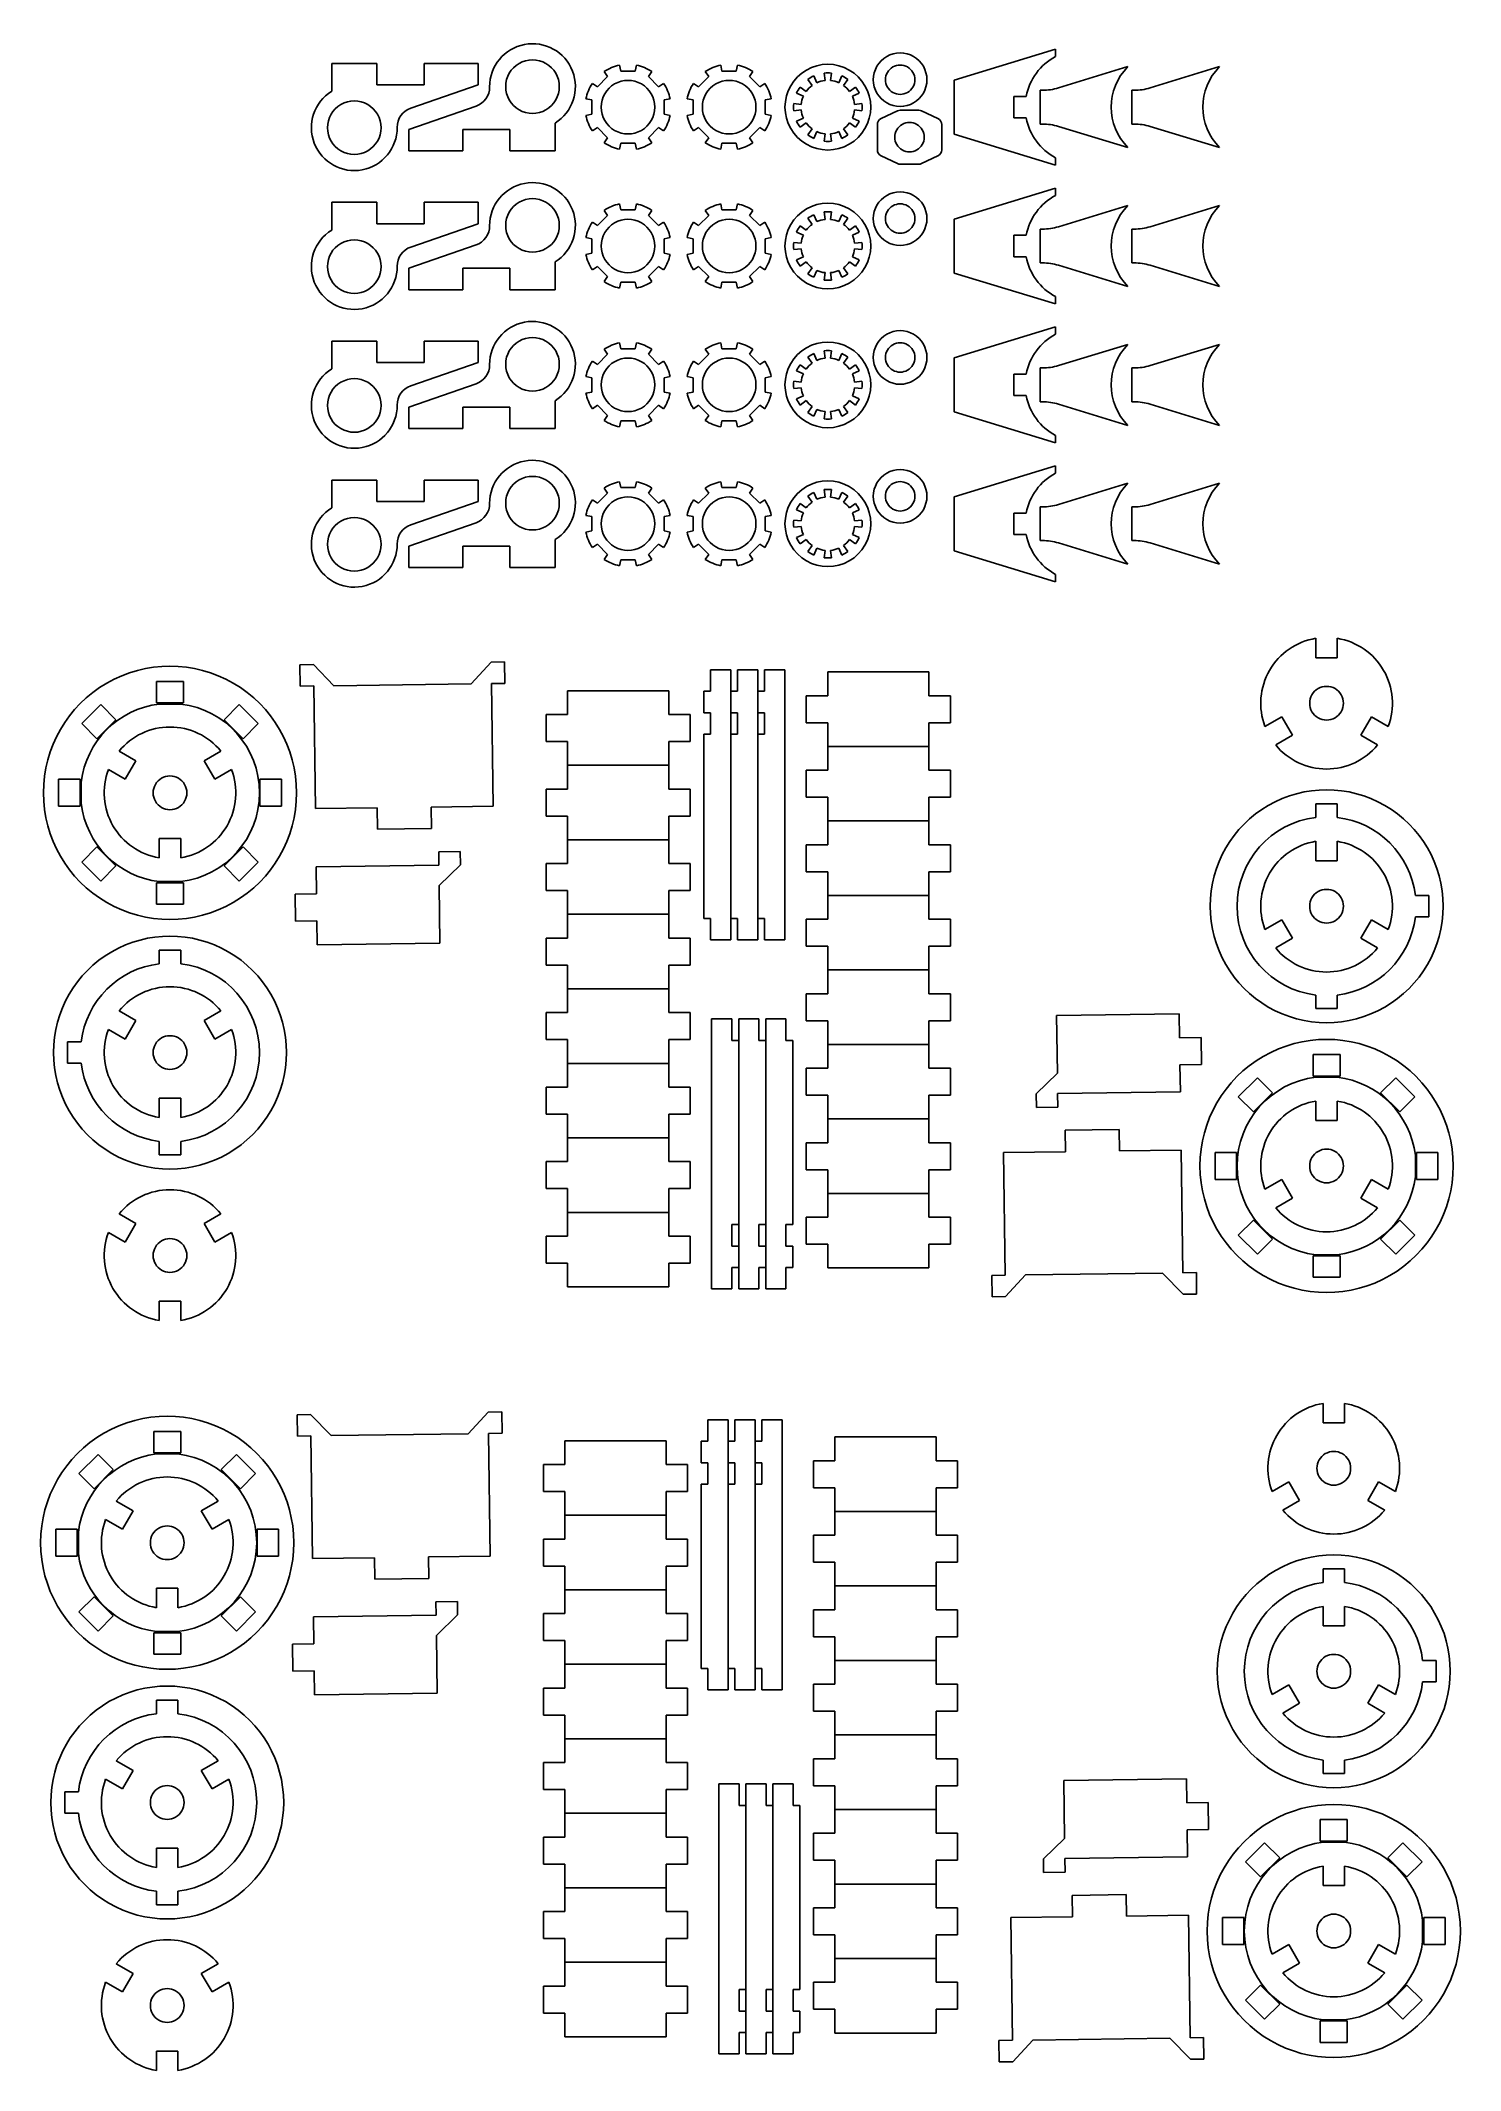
# Model space of a CAD drawing. Extents: x 4 to 214, y 15 to 316.
import ezdxf

# ---------------------------------------------------------------- set-up
doc = ezdxf.new("R2010")
doc.units = 0
doc.layers.get('0').update_dxf_attribs({"linetype": 'CONTINUOUS'})
doc.layers.add('02___PRT_ALL_AXES', color=7, linetype='CONTINUOUS')

msp = doc.modelspace()

# ---------------------------------------------------------------- linework, layer by layer
at = {"color": 7}
for points in [[(153.846922, 314.569325), (138.846921, 309.983365)], [(153.846922, 313.483365), (153.846922, 314.569325)], [(46.645048, 312.460365), (46.645048, 308.337825)], [(53.319158, 312.460365), (46.645048, 312.460365)], [(53.319158, 309.285365), (53.319158, 312.460365)], [(60.319158, 309.285365), (60.319158, 312.460365)], [(60.319158, 312.460365), (68.319156, 312.460365)], [(68.319156, 309.285365), (68.319156, 312.460365)], [(89.282953, 312.211351), (89.457595, 311.333365)], [(91.585957, 311.333365), (89.457595, 311.333365)], [(91.585957, 311.333365), (91.760599, 312.211351)], [(104.263371, 312.211351), (104.438013, 311.333365)], [(106.566375, 311.333365), (104.438013, 311.333365)], [(106.566375, 311.333365), (106.741019, 312.211351)], [(117.139243, 310.089047), (117.789421, 309.194151)], [(118.507959, 309.608998), (118.058046, 310.619519)], [(119.591723, 311.030466), (119.707347, 309.930374)], [(120.537043, 309.930374), (120.652667, 311.030466)], [(122.186344, 310.619519), (121.736431, 309.608998)], [(122.454966, 309.194151), (123.105147, 310.089047)], [(138.846921, 309.983365), (138.846921, 301.983365)], [(164.569507, 311.983365), (154.264888, 308.832927)], [(178.142773, 311.983365), (167.838154, 308.832927)], [(60.319158, 309.285365), (53.319158, 309.285365)], [(58.350206, 305.833183), (68.319156, 309.285365)], [(115.486039, 308.047514), (116.496561, 307.597601)], [(116.911408, 308.316138), (116.016512, 308.966318)], [(124.227878, 308.966318), (123.332979, 308.316138)], [(123.747829, 307.597601), (124.758348, 308.047514)], [(147.676921, 304.395865), (147.676921, 307.570865)], [(149.496481, 307.570865), (147.676921, 307.570865)], [(151.925912, 308.483365), (151.590302, 308.483365)], [(151.590302, 308.483365), (151.590302, 303.483365)], [(165.499181, 308.483365), (165.163571, 308.483365)], [(165.163571, 308.483365), (165.163571, 303.483365)], [(68.014901, 306.133546), (58.045951, 302.681365)], [(116.175186, 306.398212), (115.075092, 306.513836)], [(115.075092, 305.452893), (116.175186, 305.568517)], [(116.496561, 304.369129), (115.486039, 303.919216)], [(124.758348, 303.919216), (123.747829, 304.369129)], [(125.169298, 306.513836), (124.069204, 306.398212)], [(124.069204, 305.568517), (125.169298, 305.452893)], [(130.426519, 305.434399), (128.027184, 304.300856)], [(133.580022, 305.530227), (130.853685, 305.530227)], [(136.40652, 304.300856), (134.007188, 305.434399)], [(149.496481, 304.395865), (147.676921, 304.395865)], [(58.045951, 302.681365), (58.045951, 299.506365)], [(66.045949, 302.681365), (66.045949, 299.506365)], [(66.045949, 302.681365), (73.045949, 302.681365)], [(73.045949, 302.681365), (73.045949, 299.506365)], [(79.720059, 299.506365), (79.720059, 303.628905)], [(116.016512, 303.000412), (116.911408, 303.650592)], [(117.789421, 302.772578), (117.139243, 301.877682)], [(118.058046, 301.347211), (118.507959, 302.357731)], [(119.707347, 302.036356), (119.591723, 300.936263)], [(120.652667, 300.936263), (120.537043, 302.036356)], [(121.736431, 302.357731), (122.186344, 301.347211)], [(123.105147, 301.877682), (122.454966, 302.772578)], [(123.332979, 303.650592), (124.227878, 303.000412)], [(127.454352, 303.396684), (127.454352, 299.66377)], [(136.979352, 299.66377), (136.979352, 303.396684)], [(138.846921, 301.983365), (153.846922, 297.397405)], [(151.590302, 303.483365), (151.925912, 303.483365)], [(154.264888, 303.133803), (164.569507, 299.983365)], [(165.163571, 303.483365), (165.499181, 303.483365)], [(167.838154, 303.133803), (178.142773, 299.983365)], [(66.045949, 299.506365), (58.045951, 299.506365)], [(73.045949, 299.506365), (79.720059, 299.506365)], [(128.027184, 298.759597), (130.426519, 297.626054)], [(134.007188, 297.626054), (136.40652, 298.759597)], [(153.846922, 297.397405), (153.846922, 298.483365)], [(130.853685, 297.530227), (133.580022, 297.530227)], [(46.645048, 291.886365), (46.645048, 287.763825)], [(53.319158, 291.886365), (46.645048, 291.886365)], [(53.319158, 288.711365), (53.319158, 291.886365)], [(60.319158, 288.711365), (60.319158, 291.886365)], [(60.319158, 291.886365), (68.319156, 291.886365)], [(68.319156, 288.711365), (68.319156, 291.886365)], [(153.846922, 293.995325), (138.846921, 289.409365)], [(153.846922, 292.909365), (153.846922, 293.995325)], [(89.282953, 291.637351), (89.457595, 290.759365)], [(91.585957, 290.759365), (89.457595, 290.759365)], [(91.585957, 290.759365), (91.760599, 291.637351)], [(104.263371, 291.637351), (104.438013, 290.759365)], [(106.566375, 290.759365), (104.438013, 290.759365)], [(106.566375, 290.759365), (106.741019, 291.637351)], [(117.139243, 289.515047), (117.789421, 288.620151)], [(118.507959, 289.034998), (118.058046, 290.045519)], [(119.591723, 290.456466), (119.707347, 289.356374)], [(120.537043, 289.356374), (120.652667, 290.456466)], [(122.186344, 290.045519), (121.736431, 289.034998)], [(122.454966, 288.620151), (123.105147, 289.515047)], [(138.846921, 289.409365), (138.846921, 281.409365)], [(164.569507, 291.409365), (154.264888, 288.258927)], [(178.142773, 291.409365), (167.838154, 288.258927)], [(60.319158, 288.711365), (53.319158, 288.711365)], [(58.350206, 285.259183), (68.319156, 288.711365)], [(116.175186, 285.824212), (115.075092, 285.939836)], [(115.486039, 287.473514), (116.496561, 287.023601)], [(116.911408, 287.742138), (116.016512, 288.392318)], [(124.227878, 288.392318), (123.332979, 287.742138)], [(123.747829, 287.023601), (124.758348, 287.473514)], [(125.169298, 285.939836), (124.069204, 285.824212)], [(149.496481, 286.996865), (147.676921, 286.996865)], [(147.676921, 283.821865), (147.676921, 286.996865)], [(151.925912, 287.909365), (151.590302, 287.909365)], [(151.590302, 287.909365), (151.590302, 282.909365)], [(165.499181, 287.909365), (165.163571, 287.909365)], [(165.163571, 287.909365), (165.163571, 282.909365)], [(68.014901, 285.559546), (58.045951, 282.107365)], [(79.720059, 278.932365), (79.720059, 283.054905)], [(115.075092, 284.878893), (116.175186, 284.994517)], [(116.496561, 283.795129), (115.486039, 283.345216)], [(116.016512, 282.426412), (116.911408, 283.076592)], [(123.332979, 283.076592), (124.227878, 282.426412)], [(124.758348, 283.345216), (123.747829, 283.795129)], [(124.069204, 284.994517), (125.169298, 284.878893)], [(149.496481, 283.821865), (147.676921, 283.821865)], [(151.590302, 282.909365), (151.925912, 282.909365)], [(165.163571, 282.909365), (165.499181, 282.909365)], [(58.045951, 282.107365), (58.045951, 278.932365)], [(66.045949, 282.107365), (66.045949, 278.932365)], [(66.045949, 282.107365), (73.045949, 282.107365)], [(73.045949, 282.107365), (73.045949, 278.932365)], [(117.789421, 282.198578), (117.139243, 281.303682)], [(118.058046, 280.773211), (118.507959, 281.783731)], [(119.707347, 281.462356), (119.591723, 280.362263)], [(120.652667, 280.362263), (120.537043, 281.462356)], [(121.736431, 281.783731), (122.186344, 280.773211)], [(123.105147, 281.303682), (122.454966, 282.198578)], [(138.846921, 281.409365), (153.846922, 276.823405)], [(154.264888, 282.559803), (164.569507, 279.409365)], [(167.838154, 282.559803), (178.142773, 279.409365)], [(66.045949, 278.932365), (58.045951, 278.932365)], [(73.045949, 278.932365), (79.720059, 278.932365)], [(153.846922, 276.823405), (153.846922, 277.909365)], [(46.645048, 271.312365), (46.645048, 267.189825)], [(53.319158, 271.312365), (46.645048, 271.312365)], [(53.319158, 268.137363), (53.319158, 271.312365)], [(60.319158, 268.137363), (60.319158, 271.312365)], [(60.319158, 271.312365), (68.319156, 271.312365)], [(68.319156, 268.137363), (68.319156, 271.312365)], [(89.282953, 271.063351), (89.457595, 270.185365)], [(91.585957, 270.185365), (91.760599, 271.063351)], [(104.263371, 271.063351), (104.438013, 270.185365)], [(106.566375, 270.185365), (106.741019, 271.063351)], [(153.846922, 273.421325), (138.846921, 268.835364)], [(153.846922, 272.335365), (153.846922, 273.421325)], [(164.569507, 270.835365), (154.264888, 267.684927)], [(178.142773, 270.835365), (167.838154, 267.684927)], [(60.319158, 268.137363), (53.319158, 268.137363)], [(58.350206, 264.685185), (68.319156, 268.137363)], [(91.585957, 270.185365), (89.457595, 270.185365)], [(106.566375, 270.185365), (104.438013, 270.185365)], [(116.911408, 267.168136), (116.016512, 267.818317)], [(117.139243, 268.941047), (117.789421, 268.046152)], [(118.507959, 268.460999), (118.058046, 269.471519)], [(119.591723, 269.882466), (119.707347, 268.782374)], [(120.537043, 268.782374), (120.652667, 269.882466)], [(122.186344, 269.471519), (121.736431, 268.460999)], [(122.454966, 268.046152), (123.105147, 268.941047)], [(124.227878, 267.818317), (123.332979, 267.168136)], [(138.846921, 268.835364), (138.846921, 260.835366)], [(68.014901, 264.985545), (58.045951, 261.533366)], [(116.175186, 265.250213), (115.075092, 265.365837)], [(115.486039, 266.899514), (116.496561, 266.449601)], [(123.747829, 266.449601), (124.758348, 266.899514)], [(125.169298, 265.365837), (124.069204, 265.250213)], [(149.496481, 266.422863), (147.676921, 266.422863)], [(147.676921, 263.247863), (147.676921, 266.422863)], [(151.925912, 267.335364), (151.590302, 267.335364)], [(151.590302, 267.335364), (151.590302, 262.335366)], [(165.499181, 267.335364), (165.163571, 267.335364)], [(165.163571, 267.335364), (165.163571, 262.335366)], [(79.720059, 258.358366), (79.720059, 262.480905)], [(115.075092, 264.304893), (116.175186, 264.420517)], [(116.496561, 263.221129), (115.486039, 262.771215)], [(116.016512, 261.852413), (116.911408, 262.502594)], [(123.332979, 262.502594), (124.227878, 261.852413)], [(124.758348, 262.771215), (123.747829, 263.221129)], [(124.069204, 264.420517), (125.169298, 264.304893)], [(149.496481, 263.247863), (147.676921, 263.247863)], [(151.590302, 262.335366), (151.925912, 262.335366)], [(154.264888, 261.985802), (164.569507, 258.835364)], [(165.163571, 262.335366), (165.499181, 262.335366)], [(167.838154, 261.985802), (178.142773, 258.835364)], [(58.045951, 261.533366), (58.045951, 258.358366)], [(66.045949, 261.533366), (66.045949, 258.358366)], [(66.045949, 261.533366), (73.045949, 261.533366)], [(73.045949, 261.533366), (73.045949, 258.358366)], [(117.789421, 261.624578), (117.139243, 260.729682)], [(118.058046, 260.199211), (118.507959, 261.209731)], [(119.707347, 260.888356), (119.591723, 259.788262)], [(120.652667, 259.788262), (120.537043, 260.888356)], [(121.736431, 261.209731), (122.186344, 260.199211)], [(123.105147, 260.729682), (122.454966, 261.624578)], [(138.846921, 260.835366), (153.846922, 256.249404)], [(66.045949, 258.358366), (58.045951, 258.358366)], [(73.045949, 258.358366), (79.720059, 258.358366)], [(153.846922, 256.249404), (153.846922, 257.335364)], [(153.846922, 252.847325), (138.846921, 248.261364)], [(153.846922, 251.761365), (153.846922, 252.847325)], [(46.645048, 250.738366), (46.645048, 246.615825)], [(53.319158, 250.738366), (46.645048, 250.738366)], [(53.319158, 247.563366), (53.319158, 250.738366)], [(60.319158, 247.563366), (60.319158, 250.738366)], [(60.319158, 250.738366), (68.319156, 250.738366)], [(68.319156, 247.563366), (68.319156, 250.738366)], [(89.282953, 250.48935), (89.457595, 249.611365)], [(91.585957, 249.611365), (91.760599, 250.48935)], [(104.263371, 250.48935), (104.438013, 249.611365)], [(106.566375, 249.611365), (106.741019, 250.48935)], [(164.569507, 250.261366), (154.264888, 247.110927)], [(178.142773, 250.261366), (167.838154, 247.110927)], [(60.319158, 247.563366), (53.319158, 247.563366)], [(58.350206, 244.111185), (68.319156, 247.563366)], [(91.585957, 249.611365), (89.457595, 249.611365)], [(106.566375, 249.611365), (104.438013, 249.611365)], [(116.911408, 246.594139), (116.016512, 247.244317)], [(117.139243, 248.367048), (117.789421, 247.472152)], [(118.507959, 247.886999), (118.058046, 248.897518)], [(119.591723, 249.308468), (119.707347, 248.208374)], [(120.537043, 248.208374), (120.652667, 249.308468)], [(122.186344, 248.897518), (121.736431, 247.886999)], [(122.454966, 247.472152), (123.105147, 248.367048)], [(124.227878, 247.244317), (123.332979, 246.594139)], [(138.846921, 248.261364), (138.846921, 240.261366)], [(151.925912, 246.761364), (151.590302, 246.761364)], [(151.590302, 246.761364), (151.590302, 241.761366)], [(165.499181, 246.761364), (165.163571, 246.761364)], [(165.163571, 246.761364), (165.163571, 241.761366)], [(68.014901, 244.411545), (58.045951, 240.959366)], [(116.175186, 244.676213), (115.075092, 244.791837)], [(115.075092, 243.730893), (116.175186, 243.846517)], [(115.486039, 246.325514), (116.496561, 245.875601)], [(123.747829, 245.875601), (124.758348, 246.325514)], [(125.169298, 244.791837), (124.069204, 244.676213)], [(124.069204, 243.846517), (125.169298, 243.730893)], [(149.496481, 245.848863), (147.676921, 245.848863)], [(147.676921, 242.673863), (147.676921, 245.848863)], [(58.045951, 240.959366), (58.045951, 237.784366)], [(66.045949, 240.959366), (66.045949, 237.784366)], [(66.045949, 240.959366), (73.045949, 240.959366)], [(73.045949, 237.784366), (79.720059, 237.784366), (79.720059, 241.906905)], [(73.045949, 240.959366), (73.045949, 237.784366)], [(116.496561, 242.647129), (115.486039, 242.197215)], [(116.016512, 241.278413), (116.911408, 241.928594)], [(117.789421, 241.050578), (117.139243, 240.155682)], [(118.058046, 239.625211), (118.507959, 240.635731)], [(121.736431, 240.635731), (122.186344, 239.625211)], [(123.105147, 240.155682), (122.454966, 241.050578)], [(123.332979, 241.928594), (124.227878, 241.278413)], [(124.758348, 242.197215), (123.747829, 242.647129)], [(149.496481, 242.673863), (147.676921, 242.673863)], [(151.590302, 241.761366), (151.925912, 241.761366)], [(154.264888, 241.411802), (164.569507, 238.261364)], [(165.163571, 241.761366), (165.499181, 241.761366)], [(167.838154, 241.411802), (178.142773, 238.261364)], [(66.045949, 237.784366), (58.045951, 237.784366)], [(119.707347, 240.314356), (119.591723, 239.214262)], [(120.652667, 239.214262), (120.537043, 240.314356)], [(138.846921, 240.261366), (153.846922, 235.675404)], [(153.846922, 235.675404), (153.846922, 236.761364)], [(192.396886, 224.414467), (192.396886, 227.284362)], [(195.571886, 224.414467), (195.571886, 227.284362)], [(41.932736, 223.367479), (43.932546, 223.394995)], [(41.976427, 220.192778), (41.932736, 223.367479)], [(43.932546, 223.395001), (46.975954, 220.261586)], [(67.283144, 220.541063), (70.239168, 223.757047)], [(70.239168, 223.757047), (72.238977, 223.784564)], [(72.282668, 220.609868), (72.238977, 223.784569)], [(105.760421, 182.607117), (105.760421, 222.607116)], [(109.760422, 182.607117), (109.760422, 222.607116)], [(113.760422, 182.607117), (113.760422, 222.607116)], [(192.396886, 224.414467), (195.571886, 224.414467)], [(20.689641, 217.714596), (20.689641, 220.889596)], [(20.689641, 220.889596), (24.689641, 220.889596)], [(24.689641, 220.889596), (24.689641, 217.714596)], [(41.976427, 220.192778), (43.976236, 220.220294)], [(43.976236, 220.220303), (44.226347, 202.047023)], [(46.975954, 220.261586), (67.283144, 220.541063)], [(70.282858, 220.582346), (72.282668, 220.609863)], [(70.532969, 202.409069), (70.282858, 220.582346)], [(120.098098, 222.303704), (120.098098, 218.784308)], [(120.098098, 222.303704), (135.098099, 222.303704)], [(135.098099, 222.303704), (135.098099, 218.784308)], [(9.609934, 214.643377), (12.438361, 217.471803)], [(12.438361, 217.471803), (14.683425, 215.226739)], [(24.689641, 217.714596), (20.689641, 217.714596)], [(30.695858, 215.226739), (32.940921, 217.471803)], [(32.940921, 217.471803), (35.76935, 214.643377)], [(81.575927, 215.985877), (81.575927, 219.505273)], [(96.575928, 219.505273), (81.575927, 219.505273)], [(96.575928, 215.985877), (96.575928, 219.505273)], [(116.923098, 214.784308), (116.923098, 218.784308)], [(120.098098, 218.784308), (116.923098, 218.784308)], [(135.098099, 218.784308), (138.273099, 218.784308)], [(138.273099, 218.784308), (138.273099, 214.784308)], [(11.854998, 212.398314), (9.609934, 214.643377)], [(14.683425, 215.226739), (11.854998, 212.398314)], [(33.524286, 212.398314), (30.695858, 215.226739)], [(35.76935, 214.643377), (33.524286, 212.398314)], [(78.400927, 211.98588), (78.400927, 215.985877)], [(81.575927, 215.985877), (78.400927, 215.985877)], [(96.575928, 215.985877), (99.750928, 215.985877)], [(99.750928, 215.985877), (99.750928, 211.98588)], [(101.760424, 216.257116), (102.760422, 216.257116)], [(102.760422, 213.082116), (102.760422, 216.257116)], [(105.760421, 216.257116), (106.760422, 216.257116)], [(106.760422, 213.082116), (106.760422, 216.257116)], [(109.760422, 216.257116), (110.760423, 216.257116)], [(110.760423, 213.082116), (110.760423, 216.257116)], [(120.098098, 214.784308), (116.923098, 214.784308)], [(120.098098, 214.784308), (120.098098, 207.745516)], [(135.098099, 214.784308), (135.098099, 207.745516)], [(135.098099, 214.784308), (138.273099, 214.784308)], [(184.859563, 214.229335), (187.344964, 215.664282)], [(187.344964, 215.664282), (188.932464, 212.914653)], [(199.036308, 212.914653), (200.623808, 215.664282)], [(203.109206, 214.229335), (200.623808, 215.664282)], [(15.152319, 210.576857), (17.63772, 209.141912)], [(30.226962, 210.576857), (27.741563, 209.141912)], [(81.575927, 211.98588), (78.400927, 211.98588)], [(81.575927, 204.947088), (81.575927, 211.98588)], [(96.575928, 204.947088), (96.575928, 211.98588)], [(96.575928, 211.98588), (99.750928, 211.98588)], [(101.760424, 213.082116), (102.760422, 213.082116)], [(101.760424, 213.082116), (101.760424, 185.782117)], [(105.760421, 213.082116), (106.760422, 213.082116)], [(109.760422, 213.082116), (110.760423, 213.082116)], [(120.098098, 211.264912), (135.098099, 211.264912)], [(186.447063, 211.479706), (188.932464, 212.914653)], [(201.521706, 211.479706), (199.036308, 212.914653)], [(13.564819, 207.827228), (16.05022, 206.39228)], [(17.63772, 209.141912), (16.05022, 206.39228)], [(29.329064, 206.39228), (27.741563, 209.141912)], [(31.814462, 207.827228), (29.329064, 206.39228)], [(96.575928, 208.466484), (81.575927, 208.466484)], [(116.923098, 203.745516), (116.923098, 207.745516)], [(120.098098, 207.745516), (116.923098, 207.745516)], [(135.098099, 207.745516), (138.273099, 207.745516)], [(138.273099, 207.745516), (138.273099, 203.745516)], [(6.192142, 202.392097), (6.192142, 206.392097)], [(6.192142, 206.392097), (9.367142, 206.392097)], [(9.367142, 206.392097), (9.367142, 202.392097)], [(36.012143, 202.392097), (36.012143, 206.392097)], [(36.012143, 206.392097), (39.187143, 206.392097)], [(39.187143, 206.392097), (39.187143, 202.392097)], [(78.400927, 200.947088), (78.400927, 204.947088)], [(81.575927, 204.947088), (78.400927, 204.947088)], [(96.575928, 204.947088), (99.750928, 204.947088)], [(99.750928, 204.947088), (99.750928, 200.947088)], [(9.367142, 202.392097), (6.192142, 202.392097)], [(39.187143, 202.392097), (36.012143, 202.392097)], [(44.226347, 202.047023), (53.380036, 202.173002)], [(53.380036, 202.173002), (53.42373, 198.998301)], [(61.379281, 202.283091), (70.532969, 202.409069)], [(61.379281, 202.283091), (61.422971, 199.10839)], [(120.098098, 203.745516), (116.923098, 203.745516)], [(120.098098, 203.745516), (120.098098, 196.706724)], [(135.098099, 203.745516), (135.098099, 196.706724)], [(135.098099, 203.745516), (138.273099, 203.745516)], [(192.396886, 202.744093), (195.571886, 202.744093)], [(192.396886, 202.744093), (192.396886, 200.744091)], [(195.571886, 202.744093), (195.571886, 200.744091)], [(61.422971, 199.10839), (53.42373, 198.998301)], [(81.575927, 200.947088), (78.400927, 200.947088)], [(81.575927, 193.908296), (81.575927, 200.947088)], [(96.575928, 200.947088), (99.750928, 200.947088)], [(96.575928, 193.908296), (96.575928, 200.947088)], [(120.098098, 200.22612), (135.098099, 200.22612)], [(9.609934, 194.140816), (11.854998, 196.38588)], [(11.854998, 196.38588), (14.683425, 193.557452)], [(21.102141, 197.642096), (21.102141, 194.772204)], [(24.277141, 197.642096), (21.102141, 197.642096)], [(24.277141, 197.642096), (24.277141, 194.772204)], [(30.695858, 193.557452), (33.524286, 196.38588)], [(33.524286, 196.38588), (35.76935, 194.140816)], [(62.490945, 195.661763), (65.665646, 195.705453)], [(62.490945, 195.661763), (62.518462, 193.66195)], [(65.665646, 195.705453), (65.693163, 193.705644)], [(96.575928, 197.427692), (81.575927, 197.427692)], [(116.923098, 192.706724), (116.923098, 196.706724)], [(120.098098, 196.706724), (116.923098, 196.706724)], [(135.098099, 196.706724), (138.273099, 196.706724)], [(138.273099, 196.706724), (138.273099, 192.706724)], [(192.396886, 194.339537), (192.396886, 197.20943)], [(195.571886, 194.339537), (195.571886, 197.20943)], [(12.438361, 191.312388), (9.609934, 194.140816)], [(14.683425, 193.557452), (12.438361, 191.312388)], [(32.940921, 191.312388), (30.695858, 193.557452)], [(35.76935, 194.140816), (32.940921, 191.312388)], [(44.345188, 193.411839), (62.518468, 193.66195)], [(44.400236, 189.41222), (44.345188, 193.411839)], [(62.559751, 190.662235), (65.693169, 193.705644)], [(78.400927, 189.908296), (78.400927, 193.908296)], [(81.575927, 193.908296), (78.400927, 193.908296)], [(96.575928, 193.908296), (99.750928, 193.908296)], [(99.750928, 193.908296), (99.750928, 189.908296)], [(120.098098, 192.706724), (116.923098, 192.706724)], [(120.098098, 192.706724), (120.098098, 185.667932)], [(135.098099, 192.706724), (135.098099, 185.667932)], [(135.098099, 192.706724), (138.273099, 192.706724)], [(192.396886, 194.339537), (195.571886, 194.339537)], [(20.689641, 187.894595), (20.689641, 191.069595)], [(20.689641, 191.069595), (24.689641, 191.069595)], [(24.689641, 191.069595), (24.689641, 187.894595)], [(62.677647, 182.095989), (62.559751, 190.662235)], [(81.575927, 189.908296), (78.400927, 189.908296)], [(81.575927, 182.869504), (81.575927, 189.908296)], [(96.575928, 189.908296), (99.750928, 189.908296)], [(96.575928, 182.869504), (96.575928, 189.908296)], [(24.689641, 187.894595), (20.689641, 187.894595)], [(44.400236, 189.41222), (41.225535, 189.368526)], [(41.28058, 185.368906), (41.225535, 189.368526)], [(120.098098, 189.187328), (135.098099, 189.187328)], [(207.138942, 189.177035), (209.141441, 189.177035)], [(209.141441, 189.177035), (209.141441, 186.002035)], [(44.45528, 185.412597), (41.28058, 185.368906)], [(44.504367, 181.845879), (44.45528, 185.412597)], [(96.575928, 186.3889), (81.575927, 186.3889)], [(101.760424, 185.782117), (102.760422, 185.782117)], [(102.760422, 182.607117), (102.760422, 185.782117)], [(105.760421, 185.782117), (106.760422, 185.782117)], [(106.760422, 182.607117), (106.760422, 185.782117)], [(109.760422, 185.782117), (110.760423, 185.782117)], [(110.760423, 182.607117), (110.760423, 185.782117)], [(116.923098, 181.667935), (116.923098, 185.667932)], [(120.098098, 185.667932), (116.923098, 185.667932)], [(135.098099, 185.667932), (138.273099, 185.667932)], [(138.273099, 185.667932), (138.273099, 181.667935)], [(184.859563, 184.154405), (187.344964, 185.58935)], [(187.344964, 185.58935), (188.932464, 182.839721)], [(199.036308, 182.839721), (200.623808, 185.58935)], [(203.109206, 184.154405), (200.623808, 185.58935)], [(207.138942, 186.002035), (209.141441, 186.002035)], [(21.102141, 179.063667), (21.102141, 181.063666)], [(21.102141, 181.063666), (24.277141, 181.063666)], [(24.277141, 179.063667), (24.277141, 181.063666)], [(62.677647, 182.095989), (44.504367, 181.845879)], [(81.575927, 182.869504), (78.400927, 182.869504)], [(78.400927, 178.869504), (78.400927, 182.869504)], [(96.575928, 182.869504), (99.750928, 182.869504)], [(99.750928, 182.869504), (99.750928, 178.869504)], [(102.760422, 182.607117), (105.760421, 182.607117)], [(106.760422, 182.607117), (109.760422, 182.607117)], [(110.760423, 182.607117), (113.760422, 182.607117)], [(120.098098, 181.667935), (116.923098, 181.667935)], [(120.098098, 181.667935), (120.098098, 174.62914)], [(135.098099, 181.667935), (135.098099, 174.62914)], [(135.098099, 181.667935), (138.273099, 181.667935)], [(186.447063, 181.404774), (188.932464, 182.839721)], [(201.521706, 181.404774), (199.036308, 182.839721)], [(81.575927, 178.869504), (78.400927, 178.869504)], [(81.575927, 171.830712), (81.575927, 178.869504)], [(96.575928, 178.869504), (99.750928, 178.869504)], [(96.575928, 171.830712), (96.575928, 178.869504)], [(120.098098, 178.148539), (135.098099, 178.148539)], [(96.575928, 175.350108), (81.575927, 175.350108)], [(116.923098, 170.629143), (116.923098, 174.62914)], [(120.098098, 174.62914), (116.923098, 174.62914)], [(135.098099, 174.62914), (138.273099, 174.62914)], [(138.273099, 174.62914), (138.273099, 170.629143)], [(192.396886, 174.43498), (192.396886, 172.434981)], [(195.571886, 174.43498), (195.571886, 172.434981)], [(15.152319, 172.093873), (17.63772, 170.658925)], [(30.226962, 172.093873), (27.741563, 170.658925)], [(81.575927, 171.830712), (78.400927, 171.830712)], [(78.400927, 167.830712), (78.400927, 171.830712)], [(96.575928, 171.830712), (99.750928, 171.830712)], [(99.750928, 171.830712), (99.750928, 167.830712)], [(153.996382, 171.402657), (172.169661, 171.652765)], [(172.169661, 171.652765), (172.218748, 168.086047)], [(195.571886, 172.434981), (192.396886, 172.434981)], [(13.564819, 169.344241), (16.05022, 167.909294)], [(17.63772, 170.658925), (16.05022, 167.909294)], [(29.329064, 167.909294), (27.741563, 170.658925)], [(31.814462, 169.344241), (29.329064, 167.909294)], [(102.913603, 170.89153), (102.913603, 130.891528)], [(105.913603, 170.89153), (102.913603, 170.89153)], [(105.913603, 170.89153), (105.913603, 167.71653)], [(106.913604, 170.89153), (106.913604, 130.891528)], [(109.913603, 170.89153), (106.913604, 170.89153)], [(109.913603, 170.89153), (109.913603, 167.71653)], [(110.913604, 170.89153), (110.913604, 130.891528)], [(113.913604, 170.89153), (110.913604, 170.89153)], [(113.913604, 170.89153), (113.913604, 167.71653)], [(120.098098, 170.629143), (116.923098, 170.629143)], [(120.098098, 170.629143), (120.098098, 163.590351)], [(135.098099, 170.629143), (135.098099, 163.590351)], [(135.098099, 170.629143), (138.273099, 170.629143)], [(153.996382, 171.402657), (154.114274, 162.836411)], [(7.532585, 164.321609), (7.532585, 167.496609)], [(9.535085, 167.496609), (7.532585, 167.496609)], [(81.575927, 167.830712), (78.400927, 167.830712)], [(81.575927, 160.79192), (81.575927, 167.830712)], [(96.575928, 167.830712), (99.750928, 167.830712)], [(96.575928, 160.79192), (96.575928, 167.830712)], [(106.913604, 167.71653), (105.913603, 167.71653)], [(110.913604, 167.71653), (109.913603, 167.71653)], [(114.913605, 167.71653), (113.913604, 167.71653)], [(114.913605, 140.416528), (114.913605, 167.71653)], [(120.098098, 167.109747), (135.098099, 167.109747)], [(172.218748, 168.086047), (175.393446, 168.12974)], [(175.393446, 168.12974), (175.448491, 164.130118)], [(191.984384, 165.604049), (195.984385, 165.604049)], [(191.984384, 162.429049), (191.984384, 165.604049)], [(195.984385, 165.604049), (195.984385, 162.429049)], [(9.535085, 164.321609), (7.532585, 164.321609)], [(96.575928, 164.311316), (81.575927, 164.311316)], [(116.923098, 159.590351), (116.923098, 163.590351)], [(120.098098, 163.590351), (116.923098, 163.590351)], [(135.098099, 163.590351), (138.273099, 163.590351)], [(138.273099, 163.590351), (138.273099, 159.590351)], [(154.114274, 162.836411), (150.980857, 159.793003)], [(172.273793, 164.086427), (175.448491, 164.130118)], [(172.273793, 164.086427), (172.328837, 160.086805)], [(195.984385, 162.429049), (191.984384, 162.429049)], [(81.575927, 160.79192), (78.400927, 160.79192)], [(78.400927, 156.791922), (78.400927, 160.79192)], [(96.575928, 160.79192), (99.750928, 160.79192)], [(99.750928, 160.79192), (99.750928, 156.791922)], [(120.098098, 159.590351), (116.923098, 159.590351)], [(120.098098, 159.590351), (120.098098, 152.551559)], [(135.098099, 159.590351), (135.098099, 152.551559)], [(135.098099, 159.590351), (138.273099, 159.590351)], [(151.008382, 157.793193), (150.980865, 159.793003)], [(172.328837, 160.086805), (154.155558, 159.836697)], [(154.18308, 157.836884), (154.155563, 159.836697)], [(180.904679, 159.35783), (183.733104, 162.186259)], [(185.978168, 159.941192), (183.149742, 157.112767)], [(183.733104, 162.186259), (185.978168, 159.941192)], [(201.990602, 159.941192), (204.235665, 162.186259)], [(204.81903, 157.112767), (201.990602, 159.941192)], [(204.235665, 162.186259), (207.064094, 159.35783)], [(21.102141, 159.159109), (21.102141, 156.289217)], [(24.277141, 159.159109), (21.102141, 159.159109)], [(24.277141, 159.159109), (24.277141, 156.289217)], [(81.575927, 156.791922), (78.400927, 156.791922)], [(81.575927, 149.753131), (81.575927, 156.791922)], [(96.575928, 156.791922), (99.750928, 156.791922)], [(96.575928, 149.753131), (96.575928, 156.791922)], [(154.18308, 157.836884), (151.008382, 157.793193)], [(183.149742, 157.112767), (180.904679, 159.35783)], [(192.396886, 155.856551), (192.396886, 158.726443)], [(195.571886, 155.856551), (195.571886, 158.726443)], [(207.064094, 159.35783), (204.81903, 157.112767)], [(120.098098, 156.070955), (135.098099, 156.070955)], [(155.251054, 154.390257), (163.250299, 154.500346)], [(155.294748, 151.215556), (155.251054, 154.390257)], [(163.293989, 151.325645), (163.250299, 154.500346)], [(192.396886, 155.856551), (195.571886, 155.856551)], [(21.102141, 150.754554), (21.102141, 152.754553)], [(24.277141, 150.754554), (21.102141, 150.754554)], [(24.277141, 150.754554), (24.277141, 152.754553)], [(96.575928, 153.272527), (81.575927, 153.272527)], [(116.923098, 148.551559), (116.923098, 152.551559)], [(120.098098, 152.551559), (116.923098, 152.551559)], [(135.098099, 152.551559), (138.273099, 152.551559)], [(138.273099, 152.551559), (138.273099, 148.551559)], [(155.294748, 151.215556), (146.141059, 151.089577)], [(146.141059, 151.089577), (146.391167, 132.916298)], [(172.447678, 151.451623), (163.293989, 151.325645)], [(172.697789, 133.278344), (172.447678, 151.451623)], [(177.486886, 151.10655), (180.661886, 151.10655)], [(177.486886, 147.10655), (177.486886, 151.10655)], [(180.661886, 151.10655), (180.661886, 147.10655)], [(207.306886, 151.10655), (210.481886, 151.10655)], [(207.306886, 147.10655), (207.306886, 151.10655)], [(210.481886, 151.10655), (210.481886, 147.10655)], [(81.575927, 149.753131), (78.400927, 149.753131)], [(78.400927, 145.75313), (78.400927, 149.753131)], [(96.575928, 149.753131), (99.750928, 149.753131)], [(99.750928, 149.753131), (99.750928, 145.75313)], [(120.098098, 148.551559), (116.923098, 148.551559)], [(120.098098, 148.551559), (120.098098, 141.512767)], [(135.098099, 148.551559), (138.273099, 148.551559)], [(135.098099, 148.551559), (135.098099, 141.512767)], [(81.575927, 145.75313), (78.400927, 145.75313)], [(81.575927, 138.714339), (81.575927, 145.75313)], [(96.575928, 145.75313), (99.750928, 145.75313)], [(96.575928, 138.714339), (96.575928, 145.75313)], [(120.098098, 145.032163), (135.098099, 145.032163)], [(180.661886, 147.10655), (177.486886, 147.10655)], [(184.859563, 145.671419), (187.344964, 147.106363)], [(186.447063, 142.921787), (188.932464, 144.356734)], [(187.344964, 147.106363), (188.932464, 144.356734)], [(199.036308, 144.356734), (200.623808, 147.106363)], [(201.521706, 142.921787), (199.036308, 144.356734)], [(203.109206, 145.671419), (200.623808, 147.106363)], [(210.481886, 147.10655), (207.306886, 147.10655)], [(15.152319, 142.018941), (17.63772, 140.583993)], [(30.226962, 142.018941), (27.741563, 140.583993)], [(96.575928, 142.233735), (81.575927, 142.233735)], [(116.923098, 137.512766), (116.923098, 141.512767)], [(120.098098, 141.512767), (116.923098, 141.512767)], [(135.098099, 141.512767), (138.273099, 141.512767)], [(138.273099, 141.512767), (138.273099, 137.512766)], [(13.564819, 139.269309), (16.05022, 137.834364)], [(17.63772, 140.583993), (16.05022, 137.834364)], [(29.329064, 137.834364), (27.741563, 140.583993)], [(31.814462, 139.269309), (29.329064, 137.834364)], [(81.575927, 138.714339), (78.400927, 138.714339)], [(78.400927, 134.714338), (78.400927, 138.714339)], [(96.575928, 138.714339), (99.750928, 138.714339)], [(99.750928, 138.714339), (99.750928, 134.714338)], [(105.913603, 140.416528), (105.913603, 137.241528)], [(106.913604, 140.416528), (105.913603, 140.416528)], [(109.913603, 140.416528), (109.913603, 137.241528)], [(110.913604, 140.416528), (109.913603, 140.416528)], [(113.913604, 140.416528), (113.913604, 137.241528)], [(114.913605, 140.416528), (113.913604, 140.416528)], [(180.904679, 138.855269), (183.149742, 141.100333)], [(183.733104, 136.026841), (180.904679, 138.855269)], [(183.149742, 141.100333), (185.978168, 138.271905)], [(201.990602, 138.271905), (204.81903, 141.100333)], [(207.064094, 138.855269), (204.235665, 136.026841)], [(204.81903, 141.100333), (207.064094, 138.855269)], [(106.913604, 137.241528), (105.913603, 137.241528)], [(110.913604, 137.241528), (109.913603, 137.241528)], [(114.913605, 137.241528), (113.913604, 137.241528)], [(120.098098, 137.512766), (116.923098, 137.512766)], [(120.098098, 137.512766), (120.098098, 133.993371)], [(135.098099, 137.512766), (138.273099, 137.512766)], [(135.098099, 137.512766), (135.098099, 133.993371)], [(185.978168, 138.271905), (183.733104, 136.026841)], [(191.984384, 135.784051), (195.984385, 135.784051)], [(191.984384, 132.609051), (191.984384, 135.784051)], [(195.984385, 135.784051), (195.984385, 132.609051)], [(204.235665, 136.026841), (201.990602, 138.271905)], [(81.575927, 134.714338), (78.400927, 134.714338)], [(81.575927, 131.194943), (81.575927, 134.714338)], [(96.575928, 134.714338), (99.750928, 134.714338)], [(96.575928, 131.194943), (96.575928, 134.714338)], [(120.098098, 133.993371), (135.098099, 133.993371)], [(146.391167, 132.916298), (144.391357, 132.888781)], [(144.391357, 132.888776), (144.435048, 129.714077)], [(149.390885, 132.957581), (146.434861, 129.7416)], [(169.698072, 133.23706), (149.390885, 132.957581)], [(172.74148, 130.103646), (169.698072, 133.23706)], [(174.697599, 133.305866), (172.697789, 133.278349)], [(174.697599, 133.305866), (174.741292, 130.131168)], [(195.984385, 132.609051), (191.984384, 132.609051)], [(96.575928, 131.194943), (81.575927, 131.194943)], [(146.434861, 129.7416), (144.435048, 129.714083)], [(174.741292, 130.131168), (172.74148, 130.103651)], [(24.277141, 129.084177), (21.102141, 129.084177)], [(21.102141, 129.084177), (21.102141, 126.214285)], [(24.277141, 129.084177), (24.277141, 126.214285)], [(41.520934, 112.255718), (43.520747, 112.283234)], [(41.564628, 109.08102), (41.520934, 112.255718)], [(43.520747, 112.28324), (46.564152, 109.149825)], [(66.871342, 109.429302), (69.827366, 112.645286)], [(69.827366, 112.645286), (71.827176, 112.672803)], [(71.870869, 109.49811), (71.827176, 112.672808)], [(105.348622, 71.495356), (105.348622, 111.495357)], [(109.348623, 71.495356), (109.348623, 111.495357)], [(113.348623, 71.495356), (113.348623, 111.495357)], [(193.464143, 111.063526), (193.464143, 113.933419)], [(196.639143, 111.063526), (196.639143, 113.933419)], [(20.277841, 106.602835), (20.277841, 109.777835)], [(20.277841, 109.777835), (24.277841, 109.777835)], [(24.277841, 109.777835), (24.277841, 106.602835)], [(41.564628, 109.08102), (43.564437, 109.108536)], [(43.564437, 109.108542), (43.814548, 90.935262)], [(46.564152, 109.149825), (66.871342, 109.429302)], [(69.871059, 109.470588), (71.870869, 109.498105)], [(70.121168, 91.297308), (69.871059, 109.470588)], [(81.164128, 104.874119), (81.164128, 108.393512)], [(96.164129, 108.393512), (81.164128, 108.393512)], [(96.164129, 104.874119), (96.164129, 108.393512)], [(121.165355, 108.952761), (121.165355, 105.433368)], [(121.165355, 108.952761), (136.165356, 108.952761)], [(136.165356, 108.952761), (136.165356, 105.433368)], [(193.464143, 111.063526), (196.639143, 111.063526)], [(9.198134, 103.531616), (12.026561, 106.360045)], [(12.026561, 106.360045), (14.271625, 104.114978)], [(24.277841, 106.602835), (20.277841, 106.602835)], [(30.284059, 104.114978), (32.529122, 106.360045)], [(32.529122, 106.360045), (35.357548, 103.531616)], [(117.990355, 101.433368), (117.990355, 105.433368)], [(121.165355, 105.433368), (117.990355, 105.433368)], [(136.165356, 105.433368), (139.340356, 105.433368)], [(139.340356, 105.433368), (139.340356, 101.433368)], [(11.443198, 101.286553), (9.198134, 103.531616)], [(14.271625, 104.114978), (11.443198, 101.286553)], [(33.112484, 101.286553), (30.284059, 104.114978)], [(35.357548, 103.531616), (33.112484, 101.286553)], [(77.989128, 100.874119), (77.989128, 104.874119)], [(81.164128, 104.874119), (77.989128, 104.874119)], [(96.164129, 104.874119), (99.339129, 104.874119)], [(99.339129, 104.874119), (99.339129, 100.874119)], [(101.348622, 105.145357), (102.348623, 105.145357)], [(102.348623, 101.970357), (102.348623, 105.145357)], [(105.348622, 105.145357), (106.348623, 105.145357)], [(106.348623, 101.970357), (106.348623, 105.145357)], [(109.348623, 105.145357), (110.348621, 105.145357)], [(110.348621, 101.970357), (110.348621, 105.145357)], [(185.92682, 100.878394), (188.412222, 102.313342)], [(188.412222, 102.313342), (189.999722, 99.56371)], [(200.103562, 99.56371), (201.691062, 102.313342)], [(204.176463, 100.878394), (201.691062, 102.313342)], [(14.740519, 99.465096), (17.22592, 98.030151)], [(29.815163, 99.465096), (27.329763, 98.030151)], [(81.164128, 100.874119), (77.989128, 100.874119)], [(81.164128, 93.835327), (81.164128, 100.874119)], [(96.164129, 93.835327), (96.164129, 100.874119)], [(96.164129, 100.874119), (99.339129, 100.874119)], [(101.348622, 101.970357), (102.348623, 101.970357)], [(101.348622, 101.970357), (101.348622, 74.670356)], [(105.348622, 101.970357), (106.348623, 101.970357)], [(109.348623, 101.970357), (110.348621, 101.970357)], [(121.165355, 101.433368), (117.990355, 101.433368)], [(121.165355, 101.433368), (121.165355, 94.394576)], [(136.165356, 101.433368), (136.165356, 94.394576)], [(136.165356, 101.433368), (139.340356, 101.433368)], [(187.51432, 98.128765), (189.999722, 99.56371)], [(202.588963, 98.128765), (200.103562, 99.56371)], [(13.153019, 96.715467), (15.63842, 95.28052)], [(17.22592, 98.030151), (15.63842, 95.28052)], [(28.917262, 95.28052), (27.329763, 98.030151)], [(31.402663, 96.715467), (28.917262, 95.28052)], [(96.164129, 97.354723), (81.164128, 97.354723)], [(121.165355, 97.913972), (136.165356, 97.913972)], [(5.780341, 91.280336), (5.780341, 95.280336)], [(5.780341, 95.280336), (8.955341, 95.280336)], [(8.955341, 95.280336), (8.955341, 91.280336)], [(35.600341, 91.280336), (35.600341, 95.280336)], [(35.600341, 95.280336), (38.775341, 95.280336)], [(38.775341, 95.280336), (38.775341, 91.280336)], [(77.989128, 89.835327), (77.989128, 93.835327)], [(81.164128, 93.835327), (77.989128, 93.835327)], [(96.164129, 93.835327), (99.339129, 93.835327)], [(99.339129, 93.835327), (99.339129, 89.835327)], [(117.990355, 90.394576), (117.990355, 94.394576)], [(121.165355, 94.394576), (117.990355, 94.394576)], [(136.165356, 94.394576), (139.340356, 94.394576)], [(139.340356, 94.394576), (139.340356, 90.394576)], [(8.955341, 91.280336), (5.780341, 91.280336)], [(38.775341, 91.280336), (35.600341, 91.280336)], [(43.814548, 90.935262), (52.968237, 91.061241)], [(52.968237, 91.061241), (53.011928, 87.88654)], [(60.967479, 91.17133), (70.121168, 91.297308)], [(60.967479, 91.17133), (61.01117, 87.996629)], [(121.165355, 90.394576), (117.990355, 90.394576)], [(121.165355, 90.394576), (121.165355, 83.355784)], [(136.165356, 90.394576), (136.165356, 83.355784)], [(136.165356, 90.394576), (139.340356, 90.394576)], [(61.01117, 87.996629), (53.011928, 87.88654)], [(81.164128, 89.835327), (77.989128, 89.835327)], [(81.164128, 82.796535), (81.164128, 89.835327)], [(96.164129, 89.835327), (99.339129, 89.835327)], [(96.164129, 82.796535), (96.164129, 89.835327)], [(193.464143, 89.393152), (196.639143, 89.393152)], [(193.464143, 89.393152), (193.464143, 87.393151)], [(196.639143, 89.393152), (196.639143, 87.393151)], [(9.198134, 83.029055), (11.443198, 85.274119)], [(11.443198, 85.274119), (14.271625, 82.445691)], [(20.690341, 86.530335), (20.690341, 83.660443)], [(23.865341, 86.530335), (20.690341, 86.530335)], [(23.865341, 86.530335), (23.865341, 83.660443)], [(30.284059, 82.445691), (33.112484, 85.274119)], [(33.112484, 85.274119), (35.357548, 83.029055)], [(62.079147, 84.550002), (65.253845, 84.593692)], [(62.079147, 84.550002), (62.106663, 82.550189)], [(65.253845, 84.593692), (65.281361, 82.593883)], [(96.164129, 86.315931), (81.164128, 86.315931)], [(121.165355, 86.87518), (136.165356, 86.87518)], [(12.026561, 80.200627), (9.198134, 83.029055)], [(14.271625, 82.445691), (12.026561, 80.200627)], [(32.529122, 80.200627), (30.284059, 82.445691)], [(35.357548, 83.029055), (32.529122, 80.200627)], [(43.933389, 82.300081), (62.106669, 82.550189)], [(43.988434, 78.300459), (43.933389, 82.300081)], [(62.147952, 79.550474), (65.281367, 82.593883)], [(77.989128, 78.796535), (77.989128, 82.796535)], [(81.164128, 82.796535), (77.989128, 82.796535)], [(96.164129, 82.796535), (99.339129, 82.796535)], [(99.339129, 82.796535), (99.339129, 78.796535)], [(117.990355, 79.355783), (117.990355, 83.355784)], [(121.165355, 83.355784), (117.990355, 83.355784)], [(136.165356, 83.355784), (139.340356, 83.355784)], [(139.340356, 83.355784), (139.340356, 79.355783)], [(193.464143, 80.988594), (193.464143, 83.858489)], [(196.639143, 80.988594), (196.639143, 83.858489)], [(20.277841, 76.782837), (20.277841, 79.957837)], [(20.277841, 79.957837), (24.277841, 79.957837)], [(24.277841, 79.957837), (24.277841, 76.782837)], [(43.988434, 78.300459), (40.813736, 78.256768)], [(40.868781, 74.257146), (40.813736, 78.256768)], [(62.265845, 70.984229), (62.147952, 79.550474)], [(81.164128, 78.796535), (77.989128, 78.796535)], [(81.164128, 71.757743), (81.164128, 78.796535)], [(96.164129, 78.796535), (99.339129, 78.796535)], [(96.164129, 71.757743), (96.164129, 78.796535)], [(121.165355, 79.355783), (117.990355, 79.355783)], [(121.165355, 79.355783), (121.165355, 72.316992)], [(136.165356, 79.355783), (136.165356, 72.316992)], [(136.165356, 79.355783), (139.340356, 79.355783)], [(193.464143, 80.988594), (196.639143, 80.988594)], [(24.277841, 76.782837), (20.277841, 76.782837)], [(96.164129, 75.277139), (81.164128, 75.277139)], [(121.165355, 75.836388), (136.165356, 75.836388)], [(208.206199, 75.826095), (210.208698, 75.826095)], [(210.208698, 75.826095), (210.208698, 72.651095)], [(44.043479, 74.300836), (40.868781, 74.257146)], [(44.092566, 70.734118), (44.043479, 74.300836)], [(101.348622, 74.670356), (102.348623, 74.670356)], [(102.348623, 71.495356), (102.348623, 74.670356)], [(105.348622, 74.670356), (106.348623, 74.670356)], [(106.348623, 71.495356), (106.348623, 74.670356)], [(109.348623, 74.670356), (110.348621, 74.670356)], [(110.348621, 71.495356), (110.348621, 74.670356)], [(117.990355, 68.316991), (117.990355, 72.316992)], [(121.165355, 72.316992), (117.990355, 72.316992)], [(136.165356, 72.316992), (139.340356, 72.316992)], [(139.340356, 72.316992), (139.340356, 68.316991)], [(185.92682, 70.803465), (188.412222, 72.23841)], [(188.412222, 72.23841), (189.999722, 69.488781)], [(200.103562, 69.488781), (201.691062, 72.23841)], [(204.176463, 70.803465), (201.691062, 72.23841)], [(208.206199, 72.651095), (210.208698, 72.651095)], [(20.690341, 67.951906), (20.690341, 69.951905)], [(20.690341, 69.951905), (23.865341, 69.951905)], [(23.865341, 67.951906), (23.865341, 69.951905)], [(62.265845, 70.984229), (44.092566, 70.734118)], [(81.164128, 71.757743), (77.989128, 71.757743)], [(77.989128, 67.757743), (77.989128, 71.757743)], [(96.164129, 71.757743), (99.339129, 71.757743)], [(99.339129, 71.757743), (99.339129, 67.757743)], [(102.348623, 71.495356), (105.348622, 71.495356)], [(106.348623, 71.495356), (109.348623, 71.495356)], [(110.348621, 71.495356), (113.348623, 71.495356)], [(187.51432, 68.053833), (189.999722, 69.488781)], [(202.588963, 68.053833), (200.103562, 69.488781)], [(81.164128, 67.757743), (77.989128, 67.757743)], [(81.164128, 60.718951), (81.164128, 67.757743)], [(96.164129, 67.757743), (99.339129, 67.757743)], [(96.164129, 60.718951), (96.164129, 67.757743)], [(121.165355, 68.316991), (117.990355, 68.316991)], [(121.165355, 68.316991), (121.165355, 61.2782)], [(136.165356, 68.316991), (136.165356, 61.2782)], [(136.165356, 68.316991), (139.340356, 68.316991)], [(96.164129, 64.238347), (81.164128, 64.238347)], [(121.165355, 64.797596), (136.165356, 64.797596)], [(14.740519, 60.982112), (17.22592, 59.547165)], [(29.815163, 60.982112), (27.329763, 59.547165)], [(81.164128, 60.718951), (77.989128, 60.718951)], [(77.989128, 56.718951), (77.989128, 60.718951)], [(96.164129, 60.718951), (99.339129, 60.718951)], [(99.339129, 60.718951), (99.339129, 56.718951)], [(117.990355, 57.278199), (117.990355, 61.2782)], [(121.165355, 61.2782), (117.990355, 61.2782)], [(136.165356, 61.2782), (139.340356, 61.2782)], [(139.340356, 61.2782), (139.340356, 57.278199)], [(193.464143, 61.084039), (193.464143, 59.084038)], [(196.639143, 61.084039), (196.639143, 59.084038)], [(13.153019, 58.23248), (15.63842, 56.797533)], [(17.22592, 59.547165), (15.63842, 56.797533)], [(28.917262, 56.797533), (27.329763, 59.547165)], [(31.402663, 58.23248), (28.917262, 56.797533)], [(103.980861, 57.540587), (103.980861, 17.540588)], [(106.98086, 57.540587), (103.980861, 57.540587)], [(106.98086, 57.540587), (106.98086, 54.365587)], [(107.980861, 57.540587), (107.980861, 17.540588)], [(110.980861, 57.540587), (107.980861, 57.540587)], [(110.980861, 57.540587), (110.980861, 54.365587)], [(111.980861, 57.540587), (111.980861, 17.540588)], [(114.980861, 57.540587), (111.980861, 57.540587)], [(114.980861, 57.540587), (114.980861, 54.365587)], [(121.165355, 57.278199), (117.990355, 57.278199)], [(121.165355, 57.278199), (121.165355, 50.239411)], [(136.165356, 57.278199), (136.165356, 50.239411)], [(136.165356, 57.278199), (139.340356, 57.278199)], [(155.063639, 58.051714), (173.236918, 58.301825)], [(155.063639, 58.051714), (155.181531, 49.485471)], [(173.236918, 58.301825), (173.286005, 54.735106)], [(196.639143, 59.084038), (193.464143, 59.084038)], [(7.120785, 53.20985), (7.120785, 56.38485)], [(9.123285, 56.38485), (7.120785, 56.38485)], [(81.164128, 56.718951), (77.989128, 56.718951)], [(81.164128, 49.680162), (81.164128, 56.718951)], [(96.164129, 56.718951), (99.339129, 56.718951)], [(96.164129, 49.680162), (96.164129, 56.718951)], [(107.980861, 54.365587), (106.98086, 54.365587)], [(111.980861, 54.365587), (110.980861, 54.365587)], [(115.980862, 54.365587), (114.980861, 54.365587)], [(115.980862, 27.065588), (115.980862, 54.365587)], [(173.286005, 54.735106), (176.460703, 54.7788)], [(176.460703, 54.7788), (176.515748, 50.779178)], [(9.123285, 53.20985), (7.120785, 53.20985)], [(96.164129, 53.199558), (81.164128, 53.199558)], [(121.165355, 53.758806), (136.165356, 53.758806)], [(193.051642, 52.253109), (197.051642, 52.253109)], [(193.051642, 49.078109), (193.051642, 52.253109)], [(197.051642, 52.253109), (197.051642, 49.078109)], [(81.164128, 49.680162), (77.989128, 49.680162)], [(77.989128, 45.680162), (77.989128, 49.680162)], [(96.164129, 49.680162), (99.339129, 49.680162)], [(99.339129, 49.680162), (99.339129, 45.680162)], [(117.990355, 46.23941), (117.990355, 50.239411)], [(121.165355, 50.239411), (117.990355, 50.239411)], [(136.165356, 50.239411), (139.340356, 50.239411)], [(139.340356, 50.239411), (139.340356, 46.23941)], [(155.181531, 49.485471), (152.048114, 46.442063)], [(173.34105, 50.735487), (176.515748, 50.779178)], [(173.34105, 50.735487), (173.396094, 46.735865)], [(181.971936, 46.00689), (184.800361, 48.835316)], [(184.800361, 48.835316), (187.045425, 46.590252)], [(197.051642, 49.078109), (193.051642, 49.078109)], [(203.057859, 46.590252), (205.302922, 48.835316)], [(205.302922, 48.835316), (208.131351, 46.00689)], [(20.690341, 48.047348), (20.690341, 45.177456)], [(23.865341, 48.047348), (20.690341, 48.047348)], [(23.865341, 48.047348), (23.865341, 45.177456)], [(81.164128, 45.680162), (77.989128, 45.680162)], [(81.164128, 38.64137), (81.164128, 45.680162)], [(96.164129, 45.680162), (99.339129, 45.680162)], [(96.164129, 38.64137), (96.164129, 45.680162)], [(121.165355, 46.23941), (117.990355, 46.23941)], [(121.165355, 46.23941), (121.165355, 39.200619)], [(136.165356, 46.23941), (136.165356, 39.200619)], [(136.165356, 46.23941), (139.340356, 46.23941)], [(152.075636, 44.442253), (152.04812, 46.442063)], [(173.396094, 46.735865), (155.222815, 46.485754)], [(155.250337, 44.485944), (155.222821, 46.485754)], [(184.217, 43.761827), (181.971936, 46.00689)], [(187.045425, 46.590252), (184.217, 43.761827)], [(193.464143, 42.50561), (193.464143, 45.375503)], [(196.639143, 42.50561), (196.639143, 45.375503)], [(205.886287, 43.761827), (203.057859, 46.590252)], [(208.131351, 46.00689), (205.886287, 43.761827)], [(96.164129, 42.160766), (81.164128, 42.160766)], [(121.165355, 42.720014), (136.165356, 42.720014)], [(155.250337, 44.485944), (152.075636, 44.442253)], [(193.464143, 42.50561), (196.639143, 42.50561)], [(20.690341, 39.642793), (20.690341, 41.642792)], [(23.865341, 39.642793), (20.690341, 39.642793)], [(23.865341, 39.642793), (23.865341, 41.642792)], [(117.990355, 35.200618), (117.990355, 39.200619)], [(121.165355, 39.200619), (117.990355, 39.200619)], [(136.165356, 39.200619), (139.340356, 39.200619)], [(139.340356, 39.200619), (139.340356, 35.200618)], [(156.318311, 41.039313), (164.317556, 41.149403)], [(156.362005, 37.864615), (156.318311, 41.039313)], [(164.361247, 37.974705), (164.317556, 41.149403)], [(81.164128, 38.64137), (77.989128, 38.64137)], [(77.989128, 34.641369), (77.989128, 38.64137)], [(96.164129, 38.64137), (99.339129, 38.64137)], [(99.339129, 38.64137), (99.339129, 34.641369)], [(156.362005, 37.864615), (147.208316, 37.738637)], [(147.208316, 37.738637), (147.458424, 19.565358)], [(173.514935, 38.100683), (164.361247, 37.974705)], [(173.765046, 19.927403), (173.514935, 38.100683)], [(178.554143, 37.75561), (181.729143, 37.75561)], [(178.554143, 33.755609), (178.554143, 37.75561)], [(181.729143, 37.75561), (181.729143, 33.755609)], [(208.374141, 37.75561), (211.549141, 37.75561)], [(208.374141, 33.755609), (208.374141, 37.75561)], [(211.549141, 37.75561), (211.549141, 33.755609)], [(81.164128, 34.641369), (77.989128, 34.641369)], [(81.164128, 27.602578), (81.164128, 34.641369)], [(96.164129, 34.641369), (99.339129, 34.641369)], [(96.164129, 27.602578), (96.164129, 34.641369)], [(121.165355, 35.200618), (117.990355, 35.200618)], [(121.165355, 35.200618), (121.165355, 28.161827)], [(136.165356, 35.200618), (139.340356, 35.200618)], [(136.165356, 35.200618), (136.165356, 28.161827)], [(181.729143, 33.755609), (178.554143, 33.755609)], [(185.92682, 32.320478), (188.412222, 33.755423)], [(188.412222, 33.755423), (189.999722, 31.005794)], [(200.103562, 31.005794), (201.691062, 33.755423)], [(204.176463, 32.320478), (201.691062, 33.755423)], [(211.549141, 33.755609), (208.374141, 33.755609)], [(14.740519, 30.90718), (17.22592, 29.472232)], [(29.815163, 30.90718), (27.329763, 29.472232)], [(96.164129, 31.121974), (81.164128, 31.121974)], [(121.165355, 31.681222), (136.165356, 31.681222)], [(187.51432, 29.570847), (189.999722, 31.005794)], [(202.588963, 29.570847), (200.103562, 31.005794)], [(13.153019, 28.157548), (15.63842, 26.722603)], [(17.22592, 29.472232), (15.63842, 26.722603)], [(28.917262, 26.722603), (27.329763, 29.472232)], [(31.402663, 28.157548), (28.917262, 26.722603)], [(81.164128, 27.602578), (77.989128, 27.602578)], [(77.989128, 23.602577), (77.989128, 27.602578)], [(96.164129, 27.602578), (99.339129, 27.602578)], [(99.339129, 27.602578), (99.339129, 23.602577)], [(117.990355, 24.161826), (117.990355, 28.161827)], [(121.165355, 28.161827), (117.990355, 28.161827)], [(136.165356, 28.161827), (139.340356, 28.161827)], [(139.340356, 28.161827), (139.340356, 24.161826)], [(181.971936, 25.504329), (184.217, 27.749393)], [(184.217, 27.749393), (187.045425, 24.920964)], [(203.057859, 24.920964), (205.886287, 27.749393)], [(205.886287, 27.749393), (208.131351, 25.504329)], [(106.98086, 27.065588), (106.98086, 23.890588)], [(107.980861, 27.065588), (106.98086, 27.065588)], [(110.980861, 27.065588), (110.980861, 23.890588)], [(111.980861, 27.065588), (110.980861, 27.065588)], [(114.980861, 27.065588), (114.980861, 23.890588)], [(115.980862, 27.065588), (114.980861, 27.065588)], [(121.165355, 24.161826), (117.990355, 24.161826)], [(121.165355, 24.161826), (121.165355, 20.64243)], [(136.165356, 24.161826), (139.340356, 24.161826)], [(136.165356, 24.161826), (136.165356, 20.64243)], [(184.800361, 22.675901), (181.971936, 25.504329)], [(187.045425, 24.920964), (184.800361, 22.675901)], [(205.302922, 22.675901), (203.057859, 24.920964)], [(208.131351, 25.504329), (205.302922, 22.675901)], [(81.164128, 23.602577), (77.989128, 23.602577)], [(81.164128, 20.083182), (81.164128, 23.602577)], [(96.164129, 23.602577), (99.339129, 23.602577)], [(96.164129, 20.083182), (96.164129, 23.602577)], [(107.980861, 23.890588), (106.98086, 23.890588)], [(111.980861, 23.890588), (110.980861, 23.890588)], [(115.980862, 23.890588), (114.980861, 23.890588)], [(193.051642, 22.433108), (197.051642, 22.433108)], [(193.051642, 19.258108), (193.051642, 22.433108)], [(197.051642, 22.433108), (197.051642, 19.258108)], [(96.164129, 20.083182), (81.164128, 20.083182)], [(121.165355, 20.64243), (136.165356, 20.64243)], [(147.458424, 19.565358), (145.458615, 19.537841)], [(145.458615, 19.537835), (145.502305, 16.363137)], [(150.458142, 19.606641), (147.502118, 16.39066)], [(170.765329, 19.88612), (150.458142, 19.606641)], [(173.808737, 16.752705), (170.765329, 19.88612)], [(175.764856, 19.954926), (173.765046, 19.927409)], [(175.764856, 19.954926), (175.80855, 16.780225)], [(197.051642, 19.258108), (193.051642, 19.258108)], [(23.865341, 17.972419), (20.690341, 17.972419)], [(20.690341, 17.972419), (20.690341, 15.102524)], [(23.865341, 17.972419), (23.865341, 15.102524)], [(147.502118, 16.39066), (145.502305, 16.363143)], [(175.80855, 16.780225), (173.808737, 16.752708)]]:
    msp.add_lwpolyline(points, dxfattribs=at)
for points in [[(82.300685, 311.33431), (81.189738, 314.189014), (78.199151, 315.84368), (75.190405, 315.268367)], [(75.190405, 315.268367), (72.181658, 314.693054), (70.012514, 312.051778), (70.033148, 308.988591)], [(153.846922, 313.483365), (151.576653, 312.272555), (149.977021, 310.098564), (149.496481, 307.570865)], [(79.720059, 303.628905), (82.326219, 305.238709), (83.411631, 308.479605), (82.300685, 311.33431)], [(118.058046, 310.619519), (117.734085, 310.475282), (117.426136, 310.297487), (117.139243, 310.089047)], [(119.707347, 309.930374), (119.293165, 309.886841), (118.888417, 309.778389), (118.507959, 309.608998)], [(120.652667, 311.030466), (120.29999, 311.067534), (119.9444, 311.067534), (119.591723, 311.030466)], [(121.736431, 309.608998), (121.355974, 309.778389), (120.951225, 309.886841), (120.537043, 309.930374)], [(123.105147, 310.089047), (122.818255, 310.297487), (122.510305, 310.475282), (122.186344, 310.619519)], [(164.569507, 311.983365), (161.263903, 308.666303), (161.263903, 303.300426), (164.569507, 299.983365)], [(178.142773, 311.983365), (174.837169, 308.666303), (174.837169, 303.300426), (178.142773, 299.983365)], [(46.645048, 308.337825), (44.038888, 306.728021), (42.953476, 303.487124), (44.064423, 300.63242)], [(68.014901, 306.133546), (69.230008, 306.55433), (70.04181, 307.702717), (70.033148, 308.988591)], [(116.016512, 308.966318), (115.808072, 308.679425), (115.630276, 308.371474), (115.486039, 308.047514)], [(116.496561, 307.597601), (116.32717, 307.217143), (116.218718, 306.812394), (116.175186, 306.398212)], [(117.789421, 309.194151), (117.452495, 308.94936), (117.156199, 308.653063), (116.911408, 308.316138)], [(123.332979, 308.316138), (123.088189, 308.653063), (122.791892, 308.94936), (122.454966, 309.194151)], [(124.069204, 306.398212), (124.025672, 306.812394), (123.91722, 307.217143), (123.747829, 307.597601)], [(124.758348, 308.047514), (124.614112, 308.371474), (124.436317, 308.679425), (124.227878, 308.966318)], [(151.925912, 308.483365), (152.718583, 308.483365), (153.506853, 308.601172), (154.264888, 308.832927)], [(165.499181, 308.483365), (166.291851, 308.483365), (167.08012, 308.601172), (167.838154, 308.832927)], [(58.350206, 305.833183), (57.135099, 305.4124), (56.323297, 304.264012), (56.331959, 302.978139)], [(115.075092, 306.513836), (115.038024, 306.16116), (115.038024, 305.805569), (115.075092, 305.452893)], [(115.486039, 303.919216), (115.630276, 303.595255), (115.808072, 303.287305), (116.016512, 303.000412)], [(116.175186, 305.568517), (116.218718, 305.154336), (116.32717, 304.749587), (116.496561, 304.369129)], [(123.747829, 304.369129), (123.91722, 304.749587), (124.025672, 305.154336), (124.069204, 305.568517)], [(124.227878, 303.000412), (124.436317, 303.287305), (124.614112, 303.595255), (124.758348, 303.919216)], [(125.169298, 305.452893), (125.206366, 305.805569), (125.206366, 306.16116), (125.169298, 306.513836)], [(128.027184, 304.300856), (127.677438, 304.135621), (127.454352, 303.783498), (127.454352, 303.396684)], [(130.853685, 305.530227), (130.705966, 305.530226), (130.560082, 305.4975), (130.426519, 305.434399)], [(134.007188, 305.434399), (133.873625, 305.4975), (133.727741, 305.530226), (133.580022, 305.530227)], [(136.979352, 303.396684), (136.979352, 303.783498), (136.756267, 304.135621), (136.40652, 304.300856)], [(149.496481, 304.395865), (149.977021, 301.868166), (151.576653, 299.694174), (153.846922, 298.483365)], [(51.174703, 296.698362), (54.183449, 297.273676), (56.352593, 299.914952), (56.331959, 302.978139)], [(116.911408, 303.650592), (117.156199, 303.313666), (117.452495, 303.01737), (117.789421, 302.772578)], [(117.139243, 301.877682), (117.426136, 301.669243), (117.734085, 301.491447), (118.058046, 301.347211)], [(118.507959, 302.357731), (118.888417, 302.188341), (119.293165, 302.079888), (119.707347, 302.036356)], [(119.591723, 300.936263), (119.9444, 300.899195), (120.29999, 300.899195), (120.652667, 300.936263)], [(120.537043, 302.036356), (120.951225, 302.079888), (121.355974, 302.188341), (121.736431, 302.357731)], [(122.186344, 301.347211), (122.510305, 301.491447), (122.818255, 301.669243), (123.105147, 301.877682)], [(122.454966, 302.772578), (122.791892, 303.01737), (123.088189, 303.313666), (123.332979, 303.650592)], [(154.264888, 303.133803), (153.506853, 303.365557), (152.718583, 303.483365), (151.925912, 303.483365)], [(167.838154, 303.133803), (167.08012, 303.365557), (166.291851, 303.483365), (165.499181, 303.483365)], [(44.064423, 300.63242), (45.17537, 297.777716), (48.165956, 296.123049), (51.174703, 296.698362)], [(127.454352, 299.66377), (127.454352, 299.276956), (127.677438, 298.924832), (128.027184, 298.759597)], [(136.40652, 298.759597), (136.756267, 298.924832), (136.979352, 299.276956), (136.979352, 299.66377)], [(82.300685, 290.76031), (81.189738, 293.615014), (78.199151, 295.26968), (75.190405, 294.694367)], [(130.426519, 297.626054), (130.560082, 297.562954), (130.705966, 297.530227), (130.853685, 297.530227)], [(133.580022, 297.530227), (133.727741, 297.530227), (133.873625, 297.562954), (134.007188, 297.626054)], [(75.190405, 294.694367), (72.181658, 294.119054), (70.012514, 291.477778), (70.033148, 288.414591)], [(153.846922, 292.909365), (151.576653, 291.698555), (149.977021, 289.524564), (149.496481, 286.996865)], [(79.720059, 283.054905), (82.326219, 284.664709), (83.411631, 287.905605), (82.300685, 290.76031)], [(118.058046, 290.045519), (117.734085, 289.901282), (117.426136, 289.723487), (117.139243, 289.515047)], [(119.707347, 289.356374), (119.293165, 289.312841), (118.888417, 289.204389), (118.507959, 289.034998)], [(120.652667, 290.456466), (120.29999, 290.493534), (119.9444, 290.493534), (119.591723, 290.456466)], [(121.736431, 289.034998), (121.355974, 289.204389), (120.951225, 289.312841), (120.537043, 289.356374)], [(123.105147, 289.515047), (122.818255, 289.723487), (122.510305, 289.901282), (122.186344, 290.045519)], [(164.569507, 291.409365), (161.263903, 288.092303), (161.263903, 282.726426), (164.569507, 279.409365)], [(178.142773, 291.409365), (174.837169, 288.092303), (174.837169, 282.726426), (178.142773, 279.409365)], [(46.645048, 287.763825), (44.038888, 286.154021), (42.953476, 282.913124), (44.064423, 280.05842)], [(68.014901, 285.559546), (69.230008, 285.98033), (70.04181, 287.128717), (70.033148, 288.414591)], [(115.075092, 285.939836), (115.038024, 285.58716), (115.038024, 285.231569), (115.075092, 284.878893)], [(116.016512, 288.392318), (115.808072, 288.105425), (115.630276, 287.797474), (115.486039, 287.473514)], [(116.496561, 287.023601), (116.32717, 286.643143), (116.218718, 286.238394), (116.175186, 285.824212)], [(117.789421, 288.620151), (117.452495, 288.37536), (117.156199, 288.079063), (116.911408, 287.742138)], [(123.332979, 287.742138), (123.088189, 288.079063), (122.791892, 288.37536), (122.454966, 288.620151)], [(124.069204, 285.824212), (124.025672, 286.238394), (123.91722, 286.643143), (123.747829, 287.023601)], [(124.758348, 287.473514), (124.614112, 287.797474), (124.436317, 288.105425), (124.227878, 288.392318)], [(125.169298, 284.878893), (125.206366, 285.231569), (125.206366, 285.58716), (125.169298, 285.939836)], [(151.925912, 287.909365), (152.718583, 287.909365), (153.506853, 288.027172), (154.264888, 288.258927)], [(165.499181, 287.909365), (166.291851, 287.909365), (167.08012, 288.027172), (167.838154, 288.258927)], [(58.350206, 285.259183), (57.135099, 284.8384), (56.323297, 283.690012), (56.331959, 282.404139)], [(115.486039, 283.345216), (115.630276, 283.021255), (115.808072, 282.713305), (116.016512, 282.426412)], [(116.175186, 284.994517), (116.218718, 284.580336), (116.32717, 284.175587), (116.496561, 283.795129)], [(116.911408, 283.076592), (117.156199, 282.739666), (117.452495, 282.44337), (117.789421, 282.198578)], [(122.454966, 282.198578), (122.791892, 282.44337), (123.088189, 282.739666), (123.332979, 283.076592)], [(123.747829, 283.795129), (123.91722, 284.175587), (124.025672, 284.580336), (124.069204, 284.994517)], [(124.227878, 282.426412), (124.436317, 282.713305), (124.614112, 283.021255), (124.758348, 283.345216)], [(149.496481, 283.821865), (149.977021, 281.294166), (151.576653, 279.120174), (153.846922, 277.909365)], [(154.264888, 282.559803), (153.506853, 282.791557), (152.718583, 282.909365), (151.925912, 282.909365)], [(167.838154, 282.559803), (167.08012, 282.791557), (166.291851, 282.909365), (165.499181, 282.909365)], [(44.064423, 280.05842), (45.17537, 277.203716), (48.165956, 275.549049), (51.174703, 276.124362)], [(51.174703, 276.124362), (54.183449, 276.699676), (56.352593, 279.340952), (56.331959, 282.404139)], [(117.139243, 281.303682), (117.426136, 281.095243), (117.734085, 280.917447), (118.058046, 280.773211)], [(118.507959, 281.783731), (118.888417, 281.614341), (119.293165, 281.505888), (119.707347, 281.462356)], [(119.591723, 280.362263), (119.9444, 280.325195), (120.29999, 280.325195), (120.652667, 280.362263)], [(120.537043, 281.462356), (120.951225, 281.505888), (121.355974, 281.614341), (121.736431, 281.783731)], [(122.186344, 280.773211), (122.510305, 280.917447), (122.818255, 281.095243), (123.105147, 281.303682)], [(75.190404, 274.120367), (72.181658, 273.545054), (70.012514, 270.903777), (70.033148, 267.84059)], [(82.300684, 270.18631), (81.189737, 273.041014), (78.199151, 274.69568), (75.190404, 274.120367)], [(153.846922, 272.335365), (151.576653, 271.124555), (149.977021, 268.950563), (149.496481, 266.422863)], [(164.569507, 270.835365), (161.263903, 267.518303), (161.263903, 262.152426), (164.569507, 258.835364)], [(178.142773, 270.835365), (174.837169, 267.518303), (174.837169, 262.152426), (178.142773, 258.835364)], [(68.014901, 264.985545), (69.230008, 265.406329), (70.04181, 266.554716), (70.033148, 267.84059)], [(79.720059, 262.480905), (82.326219, 264.090709), (83.411631, 267.331605), (82.300684, 270.18631)], [(116.016512, 267.818317), (115.808072, 267.531424), (115.630276, 267.223474), (115.486039, 266.899514)], [(117.789421, 268.046152), (117.452495, 267.80136), (117.156198, 267.505063), (116.911408, 267.168136)], [(118.058046, 269.471519), (117.734085, 269.327282), (117.426136, 269.149487), (117.139243, 268.941047)], [(119.707347, 268.782374), (119.293165, 268.738842), (118.888417, 268.63039), (118.507959, 268.460999)], [(120.652667, 269.882466), (120.29999, 269.919534), (119.9444, 269.919534), (119.591723, 269.882466)], [(121.736431, 268.460999), (121.355974, 268.63039), (120.951225, 268.738842), (120.537043, 268.782374)], [(123.105147, 268.941047), (122.818255, 269.149487), (122.510305, 269.327282), (122.186344, 269.471519)], [(123.332979, 267.168136), (123.088189, 267.505063), (122.791892, 267.80136), (122.454966, 268.046152)], [(124.758348, 266.899514), (124.614112, 267.223474), (124.436317, 267.531424), (124.227878, 267.818317)], [(151.925912, 267.335364), (152.718583, 267.335364), (153.506853, 267.453172), (154.264888, 267.684927)], [(165.499181, 267.335364), (166.291851, 267.335365), (167.08012, 267.453173), (167.838154, 267.684927)], [(46.645048, 267.189825), (44.038888, 265.580021), (42.953476, 262.339124), (44.064423, 259.48442)], [(58.350206, 264.685185), (57.135099, 264.264401), (56.323297, 263.116013), (56.331959, 261.83014)], [(115.075092, 265.365837), (115.038024, 265.01316), (115.038024, 264.65757), (115.075092, 264.304893)], [(116.496561, 266.449601), (116.32717, 266.069143), (116.218718, 265.664395), (116.175186, 265.250213)], [(124.069204, 265.250213), (124.025672, 265.664395), (123.91722, 266.069143), (123.747829, 266.449601)], [(125.169298, 264.304893), (125.206366, 264.65757), (125.206366, 265.01316), (125.169298, 265.365837)], [(51.174703, 255.550363), (54.183449, 256.125676), (56.352593, 258.766953), (56.331959, 261.83014)], [(115.486039, 262.771215), (115.630276, 262.447255), (115.808072, 262.139305), (116.016512, 261.852413)], [(116.175186, 264.420517), (116.218718, 264.006335), (116.32717, 263.601586), (116.496561, 263.221129)], [(116.911408, 262.502594), (117.156198, 262.165667), (117.452495, 261.869369), (117.789421, 261.624578)], [(122.454966, 261.624578), (122.791892, 261.869369), (123.088189, 262.165667), (123.332979, 262.502594)], [(123.747829, 263.221129), (123.91722, 263.601586), (124.025672, 264.006335), (124.069204, 264.420517)], [(124.227878, 261.852413), (124.436317, 262.139305), (124.614112, 262.447255), (124.758348, 262.771215)], [(149.496481, 263.247863), (149.977022, 260.720165), (151.576653, 258.546174), (153.846922, 257.335364)], [(154.264888, 261.985802), (153.506853, 262.217557), (152.718583, 262.335365), (151.925912, 262.335366)], [(167.838154, 261.985802), (167.08012, 262.217557), (166.291851, 262.335365), (165.499181, 262.335366)], [(44.064423, 259.48442), (45.17537, 256.629716), (48.165957, 254.97505), (51.174703, 255.550363)], [(117.139243, 260.729682), (117.426136, 260.521243), (117.734086, 260.343448), (118.058046, 260.199211)], [(118.507959, 261.209731), (118.888417, 261.04034), (119.293165, 260.931888), (119.707347, 260.888356)], [(119.591723, 259.788262), (119.9444, 259.751194), (120.29999, 259.751194), (120.652667, 259.788262)], [(120.537043, 260.888356), (120.951225, 260.931888), (121.355974, 261.04034), (121.736431, 261.209731)], [(122.186344, 260.199211), (122.510305, 260.343448), (122.818255, 260.521243), (123.105147, 260.729682)], [(75.190404, 253.546367), (72.181658, 252.971054), (70.012514, 250.329777), (70.033148, 247.26659)], [(82.300684, 249.61231), (81.189737, 252.467014), (78.199151, 254.12168), (75.190404, 253.546367)], [(153.846922, 251.761365), (151.576653, 250.550556), (149.977021, 248.376563), (149.496481, 245.848863)], [(164.569507, 250.261366), (161.263902, 246.944304), (161.263902, 241.578426), (164.569507, 238.261364)], [(178.142773, 250.261366), (174.837168, 246.944304), (174.837168, 241.578426), (178.142773, 238.261364)], [(46.645048, 246.615825), (44.038888, 245.006021), (42.953476, 241.765124), (44.064423, 238.91042)], [(68.014901, 244.411545), (69.230008, 244.832329), (70.04181, 245.980716), (70.033148, 247.26659)], [(79.720059, 241.906905), (82.326219, 243.516709), (83.411631, 246.757605), (82.300684, 249.61231)], [(116.016512, 247.244317), (115.808072, 246.957424), (115.630276, 246.649474), (115.486039, 246.325514)], [(117.789421, 247.472152), (117.452495, 247.227361), (117.156199, 246.931065), (116.911408, 246.594139)], [(118.058046, 248.897518), (117.734086, 248.753282), (117.426136, 248.575487), (117.139243, 248.367048)], [(119.707347, 248.208374), (119.293165, 248.164842), (118.888417, 248.05639), (118.507959, 247.886999)], [(120.652667, 249.308468), (120.29999, 249.345535), (119.9444, 249.345535), (119.591723, 249.308468)], [(121.736431, 247.886999), (121.355974, 248.05639), (120.951225, 248.164842), (120.537043, 248.208374)], [(123.105147, 248.367048), (122.818255, 248.575487), (122.510305, 248.753282), (122.186344, 248.897518)], [(123.332979, 246.594139), (123.088189, 246.931065), (122.791892, 247.227361), (122.454966, 247.472152)], [(124.758348, 246.325514), (124.614112, 246.649474), (124.436317, 246.957424), (124.227878, 247.244317)], [(151.925912, 246.761364), (152.718583, 246.761364), (153.506853, 246.879172), (154.264888, 247.110927)], [(165.499181, 246.761364), (166.291851, 246.761365), (167.08012, 246.879173), (167.838154, 247.110927)], [(58.350206, 244.111185), (57.135099, 243.690401), (56.323297, 242.542013), (56.331959, 241.25614)], [(115.075092, 244.791837), (115.038024, 244.43916), (115.038024, 244.08357), (115.075092, 243.730893)], [(116.496561, 245.875601), (116.32717, 245.495143), (116.218718, 245.090395), (116.175186, 244.676213)], [(116.175186, 243.846517), (116.218718, 243.432335), (116.32717, 243.027586), (116.496561, 242.647129)], [(124.069204, 244.676213), (124.025672, 245.090395), (123.91722, 245.495143), (123.747829, 245.875601)], [(123.747829, 242.647129), (123.91722, 243.027586), (124.025672, 243.432335), (124.069204, 243.846517)], [(125.169298, 243.730893), (125.206366, 244.08357), (125.206366, 244.43916), (125.169298, 244.791837)], [(51.174703, 234.976363), (54.183449, 235.551676), (56.352593, 238.192953), (56.331959, 241.25614)], [(115.486039, 242.197215), (115.630276, 241.873255), (115.808072, 241.565305), (116.016512, 241.278413)], [(116.911408, 241.928594), (117.156198, 241.591667), (117.452495, 241.295369), (117.789421, 241.050578)], [(118.507959, 240.635731), (118.888417, 240.46634), (119.293165, 240.357888), (119.707347, 240.314356)], [(120.537043, 240.314356), (120.951225, 240.357888), (121.355974, 240.46634), (121.736431, 240.635731)], [(122.454966, 241.050578), (122.791892, 241.295369), (123.088189, 241.591667), (123.332979, 241.928594)], [(124.227878, 241.278413), (124.436317, 241.565305), (124.614112, 241.873255), (124.758348, 242.197215)], [(149.496481, 242.673863), (149.977022, 240.146165), (151.576653, 237.972174), (153.846922, 236.761364)], [(154.264888, 241.411802), (153.506853, 241.643557), (152.718583, 241.761365), (151.925912, 241.761366)], [(167.838154, 241.411802), (167.08012, 241.643557), (166.291851, 241.761365), (165.499181, 241.761366)], [(44.064423, 238.91042), (45.17537, 236.055716), (48.165957, 234.40105), (51.174703, 234.976363)], [(117.139243, 240.155682), (117.426136, 239.947243), (117.734086, 239.769448), (118.058046, 239.625211)], [(119.591723, 239.214262), (119.9444, 239.177194), (120.29999, 239.177194), (120.652667, 239.214262)], [(122.186344, 239.625211), (122.510305, 239.769448), (122.818255, 239.947243), (123.105147, 240.155682)], [(192.396886, 227.284362), (189.516337, 226.809007), (187.00039, 225.067836), (185.540636, 222.539468)], [(202.428134, 222.539467), (200.968381, 225.067835), (198.452435, 226.809006), (195.571886, 227.284362)], [(185.540636, 222.539468), (184.080882, 220.0111), (183.830958, 216.961641), (184.859563, 214.229335)], [(203.109206, 214.229335), (204.137811, 216.961641), (203.887887, 220.011099), (202.428134, 222.539467)], [(22.689641, 214.142095), (19.770134, 214.142095), (17.004264, 212.833807), (15.152319, 210.576857)], [(30.226962, 210.576857), (28.375018, 212.833807), (25.609148, 214.142095), (22.689641, 214.142095)], [(186.447063, 211.479706), (188.299007, 209.222756), (191.064878, 207.914468), (193.984385, 207.914468)], [(193.984385, 207.914468), (196.903892, 207.914468), (199.669762, 209.222756), (201.521706, 211.479706)], [(13.564819, 207.827228), (12.536215, 205.094922), (12.78614, 202.045464), (14.245894, 199.517097)], [(31.133388, 199.517097), (32.593142, 202.045464), (32.843066, 205.094922), (31.814462, 207.827228)], [(14.245894, 199.517097), (15.705647, 196.98873), (18.221593, 195.247559), (21.102141, 194.772204)], [(24.277141, 194.772204), (27.157689, 195.24756), (29.673635, 196.98873), (31.133388, 199.517097)], [(192.396886, 200.744091), (185.741403, 199.940901), (180.73439, 194.293308), (180.73439, 187.589535)], [(207.138942, 189.177035), (206.40766, 195.236682), (201.631533, 200.012809), (195.571886, 200.744091)], [(192.396886, 197.20943), (189.516338, 196.734074), (187.000391, 194.992904), (185.540638, 192.464537)], [(202.428133, 192.464536), (200.96838, 194.992903), (198.452434, 196.734074), (195.571886, 197.20943)], [(185.540638, 192.464537), (184.080884, 189.93617), (183.830959, 186.886711), (184.859563, 184.154405)], [(203.109206, 184.154405), (204.13781, 186.886711), (203.887886, 189.936169), (202.428133, 192.464536)], [(180.73439, 187.589535), (180.73439, 180.885762), (185.741403, 175.23817), (192.396886, 174.43498)], [(195.571886, 174.43498), (201.631533, 175.166262), (206.40766, 179.942389), (207.138942, 186.002035)], [(186.447063, 181.404774), (188.299007, 179.147824), (191.064878, 177.839536), (193.984385, 177.839536)], [(193.984385, 177.839536), (196.903892, 177.839536), (199.669762, 179.147824), (201.521706, 181.404774)], [(21.102141, 179.063667), (15.042494, 178.332385), (10.266366, 173.556256), (9.535085, 167.496609)], [(35.939649, 165.90911), (35.939649, 172.612887), (30.93263, 178.260483), (24.277141, 179.063667)], [(22.689641, 175.659111), (19.770134, 175.659111), (17.004264, 174.350823), (15.152319, 172.093873)], [(30.226962, 172.093873), (28.375018, 174.350823), (25.609148, 175.659111), (22.689641, 175.659111)], [(13.564819, 169.344241), (12.536215, 166.611935), (12.78614, 163.562477), (14.245894, 161.03411)], [(31.133388, 161.03411), (32.593142, 163.562477), (32.843066, 166.611936), (31.814462, 169.344241)], [(24.277141, 152.754553), (30.93263, 153.557737), (35.939649, 159.205333), (35.939649, 165.90911)], [(9.535085, 164.321609), (10.266368, 158.261962), (15.042495, 153.485835), (21.102141, 152.754553)], [(14.245894, 161.03411), (15.705647, 158.505743), (18.221593, 156.764573), (21.102141, 156.289217)], [(24.277141, 156.289217), (27.157689, 156.764573), (29.673635, 158.505743), (31.133388, 161.03411)], [(192.396886, 158.726443), (189.516338, 158.251088), (187.000391, 156.509917), (185.540638, 153.98155)], [(202.428133, 153.981549), (200.96838, 156.509916), (198.452434, 158.251087), (195.571886, 158.726443)], [(185.540638, 153.98155), (184.080884, 151.453183), (183.830959, 148.403725), (184.859563, 145.671419)], [(203.109206, 145.671419), (204.13781, 148.403724), (203.887886, 151.453182), (202.428133, 153.981549)], [(22.689641, 145.584179), (19.770134, 145.584179), (17.004264, 144.275891), (15.152319, 142.018941)], [(30.226962, 142.018941), (28.375018, 144.275891), (25.609148, 145.584179), (22.689641, 145.584179)], [(186.447063, 142.921787), (188.299007, 140.664837), (191.064878, 139.356549), (193.984385, 139.356549)], [(193.984385, 139.356549), (196.903892, 139.356549), (199.669762, 140.664837), (201.521706, 142.921787)], [(13.564819, 139.269309), (12.536215, 136.537003), (12.78614, 133.487545), (14.245894, 130.959178)], [(31.133388, 130.959178), (32.593142, 133.487545), (32.843066, 136.537004), (31.814462, 139.269309)], [(14.245894, 130.959178), (15.705647, 128.430811), (18.221593, 126.68964), (21.102141, 126.214285)], [(24.277141, 126.214285), (27.157689, 126.689641), (29.673635, 128.430811), (31.133388, 130.959178)], [(193.464143, 113.933419), (190.583595, 113.458063), (188.067649, 111.716893), (186.607895, 109.188526)], [(203.49539, 109.188525), (202.035637, 111.716892), (199.519691, 113.458063), (196.639143, 113.933419)], [(186.607895, 109.188526), (185.148141, 106.660159), (184.898216, 103.6107), (185.92682, 100.878394)], [(204.176463, 100.878394), (205.205068, 103.6107), (204.955143, 106.660158), (203.49539, 109.188525)], [(22.277841, 103.030334), (19.358334, 103.030334), (16.592464, 101.722046), (14.740519, 99.465096)], [(29.815163, 99.465096), (27.963219, 101.722046), (25.197349, 103.030334), (22.277841, 103.030334)], [(13.153019, 96.715467), (12.124415, 93.983161), (12.37434, 90.933703), (13.834094, 88.405336)], [(30.721589, 88.405336), (32.181343, 90.933703), (32.431268, 93.983161), (31.402663, 96.715467)], [(187.51432, 98.128765), (189.366264, 95.871815), (192.132135, 94.563528), (195.051642, 94.563528)], [(195.051642, 94.563528), (197.971149, 94.563528), (200.737019, 95.871815), (202.588963, 98.128765)], [(13.834094, 88.405336), (15.293847, 85.876969), (17.809793, 84.135798), (20.690341, 83.660443)], [(23.865341, 83.660443), (26.74589, 84.135798), (29.261836, 85.876969), (30.721589, 88.405336)], [(193.464143, 87.393151), (186.80866, 86.589961), (181.801647, 80.942368), (181.801647, 74.238595)], [(208.206199, 75.826095), (207.474917, 81.885742), (202.69879, 86.661869), (196.639143, 87.393151)], [(193.464143, 83.858489), (190.583595, 83.383134), (188.067649, 81.641964), (186.607895, 79.113597)], [(203.49539, 79.113596), (202.035637, 81.641963), (199.519691, 83.383133), (196.639143, 83.858489)], [(186.607895, 79.113597), (185.148141, 76.58523), (184.898216, 73.535771), (185.92682, 70.803465)], [(204.176463, 70.803465), (205.205068, 73.535771), (204.955143, 76.585229), (203.49539, 79.113596)], [(181.801647, 74.238595), (181.801647, 67.534822), (186.80866, 61.887229), (193.464143, 61.084039)], [(196.639143, 61.084039), (202.69879, 61.815322), (207.474917, 66.591448), (208.206199, 72.651095)], [(20.690341, 67.951906), (14.630695, 67.220624), (9.854567, 62.444497), (9.123285, 56.38485)], [(35.527849, 54.797349), (35.527849, 61.501126), (30.52083, 67.148722), (23.865341, 67.951906)], [(187.51432, 68.053833), (189.366264, 65.796883), (192.132135, 64.488596), (195.051642, 64.488596)], [(195.051642, 64.488596), (197.971149, 64.488596), (200.737019, 65.796883), (202.588963, 68.053833)], [(22.277841, 64.54735), (19.358334, 64.54735), (16.592464, 63.239062), (14.740519, 60.982112)], [(29.815163, 60.982112), (27.963219, 63.239062), (25.197349, 64.54735), (22.277841, 64.54735)], [(13.153019, 58.23248), (12.124415, 55.500175), (12.37434, 52.450716), (13.834094, 49.922349)], [(30.721589, 49.922349), (32.181343, 52.450716), (32.431268, 55.500174), (31.402663, 58.23248)], [(23.865341, 41.642792), (30.52083, 42.445976), (35.527849, 48.093572), (35.527849, 54.797349)], [(9.123285, 53.20985), (9.854566, 47.150203), (14.630694, 42.374074), (20.690341, 41.642792)], [(13.834094, 49.922349), (15.293847, 47.393982), (17.809793, 45.652812), (20.690341, 45.177456)], [(23.865341, 45.177456), (26.74589, 45.652812), (29.261836, 47.393982), (30.721589, 49.922349)], [(193.464143, 45.375503), (190.583595, 44.900147), (188.067649, 43.158977), (186.607895, 40.63061)], [(203.49539, 40.630609), (202.035637, 43.158976), (199.519691, 44.900147), (196.639143, 45.375503)], [(186.607895, 40.63061), (185.148141, 38.102243), (184.898216, 35.052784), (185.92682, 32.320478)], [(204.176463, 32.320478), (205.205068, 35.052784), (204.955143, 38.102242), (203.49539, 40.630609)], [(22.277841, 34.472418), (19.358334, 34.472418), (16.592464, 33.16413), (14.740519, 30.90718)], [(29.815163, 30.90718), (27.963219, 33.16413), (25.197349, 34.472418), (22.277841, 34.472418)], [(13.153019, 28.157548), (12.124415, 25.425242), (12.37434, 22.375784), (13.834094, 19.847417)], [(30.721589, 19.847417), (32.181343, 22.375784), (32.431268, 25.425242), (31.402663, 28.157548)], [(187.51432, 29.570847), (189.366264, 27.313897), (192.132135, 26.005609), (195.051642, 26.005609)], [(195.051642, 26.005609), (197.971149, 26.005609), (200.737019, 27.313897), (202.588963, 29.570847)], [(13.834094, 19.847417), (15.293847, 17.31905), (17.809793, 15.57788), (20.690341, 15.102524)], [(23.865341, 15.102524), (26.74589, 15.577879), (29.261836, 17.31905), (30.721589, 19.847417)]]:
    msp.add_open_spline(points, degree=3, dxfattribs=at)
at = {"layer": '02___PRT_ALL_AXES', "color": 7}
for points in [[(87.491245, 310.518876), (85.986264, 309.013896)], [(87.491245, 310.518876), (86.993905, 311.263197)], [(94.049647, 311.263197), (93.552306, 310.518876)], [(95.057287, 309.013896), (93.552306, 310.518876)], [(102.471663, 310.518876), (100.966685, 309.013896)], [(102.471663, 310.518876), (101.974323, 311.263197)], [(109.030064, 311.263197), (108.532727, 310.518876)], [(110.037705, 309.013896), (108.532727, 310.518876)], [(85.171777, 307.047546), (84.293789, 307.222188)], [(85.171777, 307.047546), (85.171777, 304.919184)], [(85.241943, 309.511236), (85.986264, 309.013896)], [(95.057287, 309.013896), (95.801609, 309.511236)], [(96.749763, 307.222188), (95.871775, 307.047546)], [(95.871775, 304.919184), (95.871775, 307.047546)], [(100.152194, 307.047546), (99.274207, 307.222188)], [(100.152194, 307.047546), (100.152194, 304.919184)], [(100.222363, 309.511236), (100.966685, 309.013896)], [(110.037705, 309.013896), (110.782027, 309.511236)], [(111.73018, 307.222188), (110.852196, 307.047546)], [(110.852196, 304.919184), (110.852196, 307.047546)], [(84.293789, 304.744541), (85.171777, 304.919184)], [(95.871775, 304.919184), (96.749763, 304.744541)], [(99.274207, 304.744541), (100.152194, 304.919184)], [(110.852196, 304.919184), (111.73018, 304.744541)], [(85.986264, 302.952833), (85.241943, 302.455494)], [(85.986264, 302.952833), (87.491245, 301.447854)], [(86.993905, 300.703533), (87.491245, 301.447854)], [(93.552306, 301.447854), (95.057287, 302.952833)], [(93.552306, 301.447854), (94.049647, 300.703533)], [(95.801609, 302.455494), (95.057287, 302.952833)], [(100.966685, 302.952833), (100.222363, 302.455494)], [(100.966685, 302.952833), (102.471663, 301.447854)], [(101.974323, 300.703533), (102.471663, 301.447854)], [(108.532727, 301.447854), (110.037705, 302.952833)], [(108.532727, 301.447854), (109.030064, 300.703533)], [(110.782027, 302.455494), (110.037705, 302.952833)], [(89.457595, 300.633365), (89.282953, 299.755378)], [(89.457595, 300.633365), (91.585957, 300.633365)], [(91.760599, 299.755378), (91.585957, 300.633365)], [(104.438013, 300.633365), (104.263371, 299.755378)], [(104.438013, 300.633365), (106.566375, 300.633365)], [(106.741019, 299.755378), (106.566375, 300.633365)], [(85.241943, 288.937236), (85.986264, 288.439896)], [(87.491245, 289.944876), (85.986264, 288.439896)], [(87.491245, 289.944876), (86.993905, 290.689197)], [(94.049647, 290.689197), (93.552306, 289.944876)], [(95.057287, 288.439896), (93.552306, 289.944876)], [(95.057287, 288.439896), (95.801609, 288.937236)], [(100.222363, 288.937236), (100.966685, 288.439896)], [(102.471663, 289.944876), (100.966685, 288.439896)], [(102.471663, 289.944876), (101.974323, 290.689197)], [(109.030064, 290.689197), (108.532727, 289.944876)], [(110.037705, 288.439896), (108.532727, 289.944876)], [(110.037705, 288.439896), (110.782027, 288.937236)], [(85.171777, 286.473546), (84.293789, 286.648188)], [(85.171777, 286.473546), (85.171777, 284.345184)], [(96.749763, 286.648188), (95.871775, 286.473546)], [(95.871775, 284.345184), (95.871775, 286.473546)], [(100.152194, 286.473546), (99.274207, 286.648188)], [(100.152194, 286.473546), (100.152194, 284.345184)], [(111.73018, 286.648188), (110.852196, 286.473546)], [(110.852196, 284.345184), (110.852196, 286.473546)], [(84.293789, 284.170541), (85.171777, 284.345184)], [(95.871775, 284.345184), (96.749763, 284.170541)], [(99.274207, 284.170541), (100.152194, 284.345184)], [(110.852196, 284.345184), (111.73018, 284.170541)], [(85.986264, 282.378833), (85.241943, 281.881494)], [(85.986264, 282.378833), (87.491245, 280.873854)], [(86.993905, 280.129533), (87.491245, 280.873854)], [(89.457595, 280.059365), (89.282953, 279.181378)], [(89.457595, 280.059365), (91.585957, 280.059365)], [(91.760599, 279.181378), (91.585957, 280.059365)], [(93.552306, 280.873854), (95.057287, 282.378833)], [(93.552306, 280.873854), (94.049647, 280.129533)], [(95.801609, 281.881494), (95.057287, 282.378833)], [(100.966685, 282.378833), (100.222363, 281.881494)], [(100.966685, 282.378833), (102.471663, 280.873854)], [(101.974323, 280.129533), (102.471663, 280.873854)], [(104.438013, 280.059365), (104.263371, 279.181378)], [(104.438013, 280.059365), (106.566375, 280.059365)], [(106.741019, 279.181378), (106.566375, 280.059365)], [(108.532727, 280.873854), (110.037705, 282.378833)], [(108.532727, 280.873854), (109.030064, 280.129533)], [(110.782027, 281.881494), (110.037705, 282.378833)], [(85.241943, 268.363234), (85.986264, 267.865897)], [(87.491245, 269.370876), (85.986264, 267.865897)], [(87.491245, 269.370876), (86.993905, 270.115197)], [(94.049647, 270.115197), (93.552306, 269.370876)], [(95.057287, 267.865897), (93.552306, 269.370876)], [(95.057287, 267.865897), (95.801609, 268.363234)], [(100.222363, 268.363234), (100.966685, 267.865897)], [(102.471663, 269.370876), (100.966685, 267.865897)], [(102.471663, 269.370876), (101.974323, 270.115197)], [(109.030064, 270.115197), (108.532727, 269.370876)], [(110.037705, 267.865897), (108.532727, 269.370876)], [(110.037705, 267.865897), (110.782027, 268.363234)], [(85.171777, 265.899547), (84.293789, 266.074189)], [(85.171777, 265.899547), (85.171777, 263.771182)], [(96.749763, 266.074189), (95.871775, 265.899547)], [(95.871775, 263.771182), (95.871775, 265.899547)], [(100.152194, 265.899547), (99.274207, 266.074189)], [(100.152194, 265.899547), (100.152194, 263.771182)], [(111.73018, 266.074189), (110.852196, 265.899547)], [(110.852196, 263.771182), (110.852196, 265.899547)], [(84.293789, 263.596541), (85.171777, 263.771182)], [(85.986264, 261.804833), (85.241943, 261.307495)], [(85.986264, 261.804833), (87.491245, 260.299855)], [(93.552306, 260.299855), (95.057287, 261.804833)], [(95.801609, 261.307495), (95.057287, 261.804833)], [(95.871775, 263.771182), (96.749763, 263.596541)], [(99.274207, 263.596541), (100.152194, 263.771182)], [(100.966685, 261.804833), (100.222363, 261.307495)], [(100.966685, 261.804833), (102.471663, 260.299855)], [(108.532727, 260.299855), (110.037705, 261.804833)], [(110.782027, 261.307495), (110.037705, 261.804833)], [(110.852196, 263.771182), (111.73018, 263.596541)], [(86.993905, 259.555533), (87.491245, 260.299855)], [(89.457595, 259.485364), (89.282953, 258.607379)], [(89.457595, 259.485364), (91.585957, 259.485364)], [(91.760599, 258.607379), (91.585957, 259.485364)], [(93.552306, 260.299855), (94.049647, 259.555533)], [(101.974323, 259.555533), (102.471663, 260.299855)], [(104.438013, 259.485364), (104.263371, 258.607379)], [(104.438013, 259.485364), (106.566375, 259.485364)], [(106.741019, 258.607379), (106.566375, 259.485364)], [(108.532727, 260.299855), (109.030064, 259.555533)], [(85.241943, 247.789237), (85.986264, 247.291897)], [(87.491245, 248.796875), (85.986264, 247.291897)], [(87.491245, 248.796875), (86.993905, 249.541197)], [(94.049647, 249.541197), (93.552306, 248.796875)], [(95.057287, 247.291897), (93.552306, 248.796875)], [(95.057287, 247.291897), (95.801609, 247.789237)], [(100.222363, 247.789237), (100.966685, 247.291897)], [(102.471663, 248.796875), (100.966685, 247.291897)], [(102.471663, 248.796875), (101.974323, 249.541197)], [(109.030064, 249.541197), (108.532727, 248.796875)], [(110.037705, 247.291897), (108.532727, 248.796875)], [(110.037705, 247.291897), (110.782027, 247.789237)], [(85.171777, 245.325547), (84.293789, 245.500189)], [(85.171777, 245.325547), (85.171777, 243.197182)], [(96.749763, 245.500189), (95.871775, 245.325547)], [(95.871775, 243.197182), (95.871775, 245.325547)], [(100.152194, 245.325547), (99.274207, 245.500189)], [(100.152194, 245.325547), (100.152194, 243.197182)], [(111.73018, 245.500189), (110.852196, 245.325547)], [(110.852196, 243.197182), (110.852196, 245.325547)], [(84.293789, 243.022541), (85.171777, 243.197182)], [(85.986264, 241.230833), (85.241943, 240.733495)], [(85.986264, 241.230833), (87.491245, 239.725855)], [(93.552306, 239.725855), (95.057287, 241.230833)], [(95.801609, 240.733495), (95.057287, 241.230833)], [(95.871775, 243.197182), (96.749763, 243.022541)], [(99.274207, 243.022541), (100.152194, 243.197182)], [(100.966685, 241.230833), (100.222363, 240.733495)], [(100.966685, 241.230833), (102.471663, 239.725855)], [(108.532727, 239.725855), (110.037705, 241.230833)], [(110.782027, 240.733495), (110.037705, 241.230833)], [(110.852196, 243.197182), (111.73018, 243.022541)], [(86.993905, 238.981533), (87.491245, 239.725855)], [(89.457595, 238.911364), (89.282953, 238.033379)], [(89.457595, 238.911364), (91.585957, 238.911364)], [(91.760599, 238.033379), (91.585957, 238.911364)], [(93.552306, 239.725855), (94.049647, 238.981533)], [(101.974323, 238.981533), (102.471663, 239.725855)], [(104.438013, 238.911364), (104.263371, 238.033379)], [(104.438013, 238.911364), (106.566375, 238.911364)], [(106.741019, 238.033379), (106.566375, 238.911364)], [(108.532727, 239.725855), (109.030064, 238.981533)], [(102.760422, 222.607116), (102.760422, 219.432116)], [(105.760421, 222.607116), (102.760422, 222.607116)], [(106.760422, 222.607116), (106.760422, 219.432116)], [(109.760422, 222.607116), (106.760422, 222.607116)], [(113.760422, 222.607116), (110.760423, 222.607116)], [(110.760423, 222.607116), (110.760423, 219.432116)], [(21.102141, 217.546651), (24.277141, 217.546651)], [(101.760424, 219.432116), (101.760424, 216.257116)], [(101.760424, 219.432116), (102.760422, 219.432116)], [(105.760421, 219.432116), (106.760422, 219.432116)], [(105.760421, 219.432116), (105.760421, 216.257116)], [(109.760422, 219.432116), (110.760423, 219.432116)], [(109.760422, 219.432116), (109.760422, 216.257116)], [(9.535085, 202.804595), (9.535085, 205.979595)], [(24.277141, 191.23754), (21.102141, 191.23754)], [(192.396886, 162.261107), (195.571886, 162.261107)], [(207.138942, 150.694049), (207.138942, 147.519049)], [(106.913604, 134.066528), (106.913604, 137.241528)], [(110.913604, 134.066528), (110.913604, 137.241528)], [(114.913605, 134.066528), (114.913605, 137.241528)], [(195.571886, 135.951993), (192.396886, 135.951993)], [(105.913603, 130.891528), (105.913603, 134.066528)], [(106.913604, 134.066528), (105.913603, 134.066528)], [(109.913603, 130.891528), (109.913603, 134.066528)], [(110.913604, 134.066528), (109.913603, 134.066528)], [(113.913604, 130.891528), (113.913604, 134.066528)], [(114.913605, 134.066528), (113.913604, 134.066528)], [(102.913603, 130.891528), (105.913603, 130.891528)], [(106.913604, 130.891528), (109.913603, 130.891528)], [(110.913604, 130.891528), (113.913604, 130.891528)], [(102.348623, 111.495357), (102.348623, 108.320357)], [(105.348622, 111.495357), (102.348623, 111.495357)], [(106.348623, 111.495357), (106.348623, 108.320357)], [(109.348623, 111.495357), (106.348623, 111.495357)], [(113.348623, 111.495357), (110.348621, 111.495357)], [(110.348621, 111.495357), (110.348621, 108.320357)], [(101.348622, 108.320357), (101.348622, 105.145357)], [(101.348622, 108.320357), (102.348623, 108.320357)], [(105.348622, 108.320357), (106.348623, 108.320357)], [(105.348622, 108.320357), (105.348622, 105.145357)], [(109.348623, 108.320357), (110.348621, 108.320357)], [(109.348623, 108.320357), (109.348623, 105.145357)], [(20.690341, 106.434893), (23.865341, 106.434893)], [(9.123285, 91.692837), (9.123285, 94.867837)], [(23.865341, 80.125779), (20.690341, 80.125779)], [(193.464143, 48.910164), (196.639143, 48.910164)], [(208.206199, 37.343108), (208.206199, 34.168108)], [(107.980861, 20.715588), (107.980861, 23.890588)], [(111.980861, 20.715588), (111.980861, 23.890588)], [(115.980862, 20.715588), (115.980862, 23.890588)], [(196.639143, 22.601053), (193.464143, 22.601053)], [(106.98086, 17.540588), (106.98086, 20.715588)], [(107.980861, 20.715588), (106.98086, 20.715588)], [(110.980861, 17.540588), (110.980861, 20.715588)], [(111.980861, 20.715588), (110.980861, 20.715588)], [(114.980861, 17.540588), (114.980861, 20.715588)], [(115.980862, 20.715588), (114.980861, 20.715588)], [(103.980861, 17.540588), (106.98086, 17.540588)], [(107.980861, 17.540588), (110.980861, 17.540588)], [(111.980861, 17.540588), (114.980861, 17.540588)]]:
    msp.add_lwpolyline(points, dxfattribs=at)
for points in [[(133.005999, 310.047365), (133.005999, 310.047365)], [(134.794749, 310.047365), (134.794749, 310.047365)], [(80.351754, 309.031365), (80.351754, 309.031365)], [(94.490526, 305.983365), (94.490526, 305.983365)], [(109.470944, 305.983365), (109.470944, 305.983365)], [(126.472194, 305.983365), (126.472194, 305.983365)], [(53.950853, 302.935365), (53.950853, 302.935365)], [(134.396853, 301.530227), (134.396853, 301.530227)], [(133.005999, 289.473365), (133.005999, 289.473365)], [(134.794749, 289.473365), (134.794749, 289.473365)], [(80.351754, 288.457365), (80.351754, 288.457365)], [(94.490526, 285.409365), (94.490526, 285.409365)], [(109.470944, 285.409365), (109.470944, 285.409365)], [(126.472194, 285.409365), (126.472194, 285.409365)], [(53.950853, 282.361365), (53.950853, 282.361365)], [(80.351754, 267.883366), (80.351754, 267.883366)], [(133.005999, 268.899363), (133.005999, 268.899363)], [(134.794749, 268.899363), (134.794749, 268.899363)], [(94.490526, 264.835363), (94.490526, 264.835363)], [(109.470944, 264.835363), (109.470944, 264.835363)], [(126.472194, 264.835363), (126.472194, 264.835363)], [(53.950853, 261.787363), (53.950853, 261.787363)], [(80.351754, 247.309366), (80.351754, 247.309366)], [(133.005999, 248.325366), (133.005999, 248.325366)], [(134.794749, 248.325366), (134.794749, 248.325366)], [(94.490526, 244.261363), (94.490526, 244.261363)], [(109.470944, 244.261363), (109.470944, 244.261363)], [(126.472194, 244.261363), (126.472194, 244.261363)], [(53.950853, 241.213366), (53.950853, 241.213366)], [(196.484384, 217.664467), (196.484384, 217.664467)], [(25.189641, 204.392095), (25.189641, 204.392095)], [(41.43964, 204.392095), (41.43964, 204.392095)], [(196.484384, 187.589535), (196.484384, 187.589535)], [(211.234384, 187.589535), (211.234384, 187.589535)], [(25.189641, 165.909109), (25.189641, 165.909109)], [(39.93964, 165.909109), (39.93964, 165.909109)], [(196.484384, 149.106549), (196.484384, 149.106549)], [(212.734384, 149.106549), (212.734384, 149.106549)], [(25.189641, 135.834179), (25.189641, 135.834179)], [(197.551641, 104.313527), (197.551641, 104.313527)], [(24.777841, 93.280337), (24.777841, 93.280337)], [(41.027841, 93.280337), (41.027841, 93.280337)], [(197.551641, 74.238595), (197.551641, 74.238595)], [(212.301641, 74.238595), (212.301641, 74.238595)], [(24.777841, 54.79735), (24.777841, 54.79735)], [(39.527841, 54.79735), (39.527841, 54.79735)], [(197.551641, 35.755608), (197.551641, 35.755608)], [(213.801641, 35.755608), (213.801641, 35.755608)], [(24.777841, 24.722418), (24.777841, 24.722418)]]:
    msp.add_lwpolyline(points, close=True, dxfattribs=at)
for points in [[(78.367379, 312.468403), (77.139444, 313.177352), (75.626565, 313.177352), (74.398629, 312.468403)], [(128.841624, 313.484403), (127.613689, 312.775454), (126.857249, 311.465263), (126.857249, 310.047365)], [(132.810374, 313.484403), (131.582439, 314.193352), (130.06956, 314.193352), (128.841624, 313.484403)], [(134.794749, 310.047365), (134.794749, 311.465263), (134.03831, 312.775454), (132.810374, 313.484403)], [(74.398629, 312.468403), (73.170694, 311.759454), (72.414254, 310.449263), (72.414254, 309.031365)], [(80.351754, 309.031365), (80.351754, 310.449263), (79.595315, 311.759454), (78.367379, 312.468403)], [(89.282953, 312.211351), (88.465082, 312.048667), (87.687263, 311.726484), (86.993905, 311.263197)], [(92.506151, 309.420403), (91.278215, 310.129352), (89.765336, 310.129352), (88.537401, 309.420403)], [(94.049647, 311.263197), (93.356289, 311.726484), (92.57847, 312.048667), (91.760599, 312.211351)], [(104.263371, 312.211351), (103.4455, 312.048667), (102.66768, 311.726484), (101.974323, 311.263197)], [(107.486569, 309.420403), (106.258633, 310.129352), (104.745754, 310.129352), (103.517819, 309.420403)], [(109.030064, 311.263197), (108.336708, 311.726483), (107.558889, 312.048666), (106.741019, 312.211351)], [(116.947194, 311.482626), (114.982497, 310.348308), (113.772194, 308.252001), (113.772194, 305.983365)], [(123.297194, 311.482626), (121.332497, 312.616944), (118.91189, 312.616944), (116.947194, 311.482626)], [(126.472194, 305.983365), (126.472194, 308.252001), (125.26189, 310.348308), (123.297194, 311.482626)], [(126.857249, 310.047365), (126.857249, 308.629467), (127.613689, 307.319275), (128.841624, 306.610327)], [(129.735999, 311.9353), (129.061505, 311.545881), (128.645999, 310.826204), (128.645999, 310.047365)], [(128.645999, 310.047365), (128.645999, 309.268526), (129.061505, 308.548849), (129.735999, 308.159429)], [(131.915999, 311.9353), (131.241505, 312.32472), (130.410493, 312.32472), (129.735999, 311.9353)], [(133.005999, 310.047365), (133.005999, 310.826204), (132.590494, 311.545881), (131.915999, 311.9353)], [(131.915999, 308.159429), (132.590494, 308.548849), (133.005999, 309.268526), (133.005999, 310.047365)], [(132.810374, 306.610327), (134.03831, 307.319275), (134.794749, 308.629467), (134.794749, 310.047365)], [(51.966478, 306.372403), (50.738543, 307.081352), (49.225664, 307.081352), (47.997728, 306.372403)], [(72.414254, 309.031365), (72.414254, 307.613467), (73.170694, 306.303275), (74.398629, 305.594327)], [(78.367379, 305.594327), (79.595315, 306.303275), (80.351754, 307.613467), (80.351754, 309.031365)], [(85.241943, 309.511236), (84.778656, 308.817878), (84.456473, 308.040059), (84.293789, 307.222188)], [(88.537401, 309.420403), (87.309465, 308.711454), (86.553026, 307.401263), (86.553026, 305.983365)], [(94.490526, 305.983365), (94.490526, 307.401263), (93.734086, 308.711454), (92.506151, 309.420403)], [(96.749763, 307.222188), (96.587078, 308.040059), (96.264895, 308.817878), (95.801609, 309.511236)], [(100.222363, 309.511236), (99.759076, 308.817878), (99.436892, 308.040059), (99.274207, 307.222188)], [(103.517819, 309.420403), (102.289883, 308.711454), (101.533444, 307.401263), (101.533444, 305.983365)], [(109.470944, 305.983365), (109.470944, 307.401263), (108.714504, 308.711454), (107.486569, 309.420403)], [(111.73018, 307.222188), (111.567496, 308.040059), (111.245313, 308.817878), (110.782027, 309.511236)], [(129.735999, 308.159429), (130.410493, 307.77001), (131.241505, 307.77001), (131.915999, 308.159429)], [(47.997728, 306.372403), (46.769793, 305.663454), (46.013353, 304.353263), (46.013353, 302.935365)], [(53.950853, 302.935365), (53.950853, 304.353263), (53.194414, 305.663454), (51.966478, 306.372403)], [(74.398629, 305.594327), (75.626565, 304.885378), (77.139444, 304.885378), (78.367379, 305.594327)], [(84.293789, 304.744541), (84.456473, 303.926671), (84.778656, 303.148851), (85.241943, 302.455494)], [(86.553026, 305.983365), (86.553026, 304.565467), (87.309465, 303.255275), (88.537401, 302.546327)], [(92.506151, 302.546327), (93.734086, 303.255275), (94.490526, 304.565467), (94.490526, 305.983365)], [(95.801609, 302.455494), (96.264895, 303.148851), (96.587078, 303.926671), (96.749763, 304.744541)], [(99.274207, 304.744541), (99.436892, 303.92667), (99.759076, 303.148851), (100.222363, 302.455494)], [(101.533444, 305.983365), (101.533444, 304.565467), (102.289883, 303.255275), (103.517819, 302.546327)], [(107.486569, 302.546327), (108.714504, 303.255275), (109.470944, 304.565467), (109.470944, 305.983365)], [(110.782027, 302.455494), (111.245313, 303.148851), (111.567496, 303.926671), (111.73018, 304.744541)], [(113.772194, 305.983365), (113.772194, 303.714728), (114.982497, 301.618422), (116.947194, 300.484104)], [(123.297194, 300.484104), (125.26189, 301.618422), (126.472194, 303.714728), (126.472194, 305.983365)], [(128.841624, 306.610327), (130.06956, 305.901378), (131.582439, 305.901378), (132.810374, 306.610327)], [(133.307533, 303.420123), (132.632694, 303.810065), (131.801014, 303.810065), (131.126175, 303.420123)], [(46.013353, 302.935365), (46.013353, 301.517467), (46.769793, 300.207275), (47.997728, 299.498327)], [(51.966478, 299.498327), (53.194414, 300.207275), (53.950853, 301.517467), (53.950853, 302.935365)], [(88.537401, 302.546327), (89.765336, 301.837378), (91.278215, 301.837378), (92.506151, 302.546327)], [(103.517819, 302.546327), (104.745754, 301.837378), (106.258633, 301.837378), (107.486569, 302.546327)], [(131.126175, 303.420123), (130.451335, 303.03018), (130.036014, 302.309626), (130.036855, 301.530227)], [(130.036855, 301.530227), (130.036014, 300.750828), (130.451335, 300.030273), (131.126175, 299.64033)], [(134.396853, 301.530227), (134.397694, 302.309626), (133.982373, 303.03018), (133.307533, 303.420123)], [(133.307533, 299.64033), (133.982373, 300.030273), (134.397694, 300.750828), (134.396853, 301.530227)], [(47.997728, 299.498327), (49.225664, 298.789378), (50.738543, 298.789378), (51.966478, 299.498327)], [(86.993905, 300.703533), (87.687263, 300.240246), (88.465082, 299.918063), (89.282953, 299.755378)], [(91.760599, 299.755378), (92.57847, 299.918063), (93.356289, 300.240246), (94.049647, 300.703533)], [(101.974323, 300.703533), (102.66768, 300.240246), (103.4455, 299.918063), (104.263371, 299.755378)], [(106.741019, 299.755378), (107.558889, 299.918063), (108.336708, 300.240246), (109.030064, 300.703533)], [(116.947194, 300.484104), (118.91189, 299.349785), (121.332497, 299.349785), (123.297194, 300.484104)], [(131.126175, 299.64033), (131.801014, 299.250388), (132.632694, 299.250388), (133.307533, 299.64033)], [(74.398629, 291.894403), (73.170694, 291.185454), (72.414254, 289.875263), (72.414254, 288.457365)], [(78.367379, 291.894403), (77.139444, 292.603352), (75.626565, 292.603352), (74.398629, 291.894403)], [(80.351754, 288.457365), (80.351754, 289.875263), (79.595315, 291.185454), (78.367379, 291.894403)], [(123.297194, 290.908626), (121.332497, 292.042944), (118.91189, 292.042944), (116.947194, 290.908626)], [(128.841624, 292.910403), (127.613689, 292.201454), (126.857249, 290.891263), (126.857249, 289.473365)], [(132.810374, 292.910403), (131.582439, 293.619352), (130.06956, 293.619352), (128.841624, 292.910403)], [(131.915999, 291.3613), (131.241505, 291.75072), (130.410493, 291.75072), (129.735999, 291.3613)], [(134.794749, 289.473365), (134.794749, 290.891263), (134.03831, 292.201454), (132.810374, 292.910403)], [(85.241943, 288.937236), (84.778656, 288.243878), (84.456473, 287.466059), (84.293789, 286.648188)], [(88.537401, 288.846403), (87.309465, 288.137454), (86.553026, 286.827263), (86.553026, 285.409365)], [(89.282953, 291.637351), (88.465082, 291.474667), (87.687263, 291.152484), (86.993905, 290.689197)], [(92.506151, 288.846403), (91.278215, 289.555352), (89.765336, 289.555352), (88.537401, 288.846403)], [(94.049647, 290.689197), (93.356289, 291.152484), (92.57847, 291.474667), (91.760599, 291.637351)], [(94.490526, 285.409365), (94.490526, 286.827263), (93.734086, 288.137454), (92.506151, 288.846403)], [(96.749763, 286.648188), (96.587078, 287.466059), (96.264895, 288.243878), (95.801609, 288.937236)], [(100.222363, 288.937236), (99.759076, 288.243878), (99.436892, 287.466059), (99.274207, 286.648188)], [(103.517819, 288.846403), (102.289883, 288.137454), (101.533444, 286.827263), (101.533444, 285.409365)], [(104.263371, 291.637351), (103.4455, 291.474667), (102.66768, 291.152484), (101.974323, 290.689197)], [(107.486569, 288.846403), (106.258633, 289.555352), (104.745754, 289.555352), (103.517819, 288.846403)], [(109.030064, 290.689197), (108.336708, 291.152483), (107.558889, 291.474666), (106.741019, 291.637351)], [(109.470944, 285.409365), (109.470944, 286.827263), (108.714504, 288.137454), (107.486569, 288.846403)], [(111.73018, 286.648188), (111.567496, 287.466059), (111.245313, 288.243878), (110.782027, 288.937236)], [(116.947194, 290.908626), (114.982497, 289.774308), (113.772194, 287.678001), (113.772194, 285.409365)], [(126.472194, 285.409365), (126.472194, 287.678001), (125.26189, 289.774308), (123.297194, 290.908626)], [(126.857249, 289.473365), (126.857249, 288.055467), (127.613689, 286.745275), (128.841624, 286.036327)], [(129.735999, 291.3613), (129.061505, 290.971881), (128.645999, 290.252204), (128.645999, 289.473365)], [(128.645999, 289.473365), (128.645999, 288.694526), (129.061505, 287.974849), (129.735999, 287.585429)], [(133.005999, 289.473365), (133.005999, 290.252204), (132.590494, 290.971881), (131.915999, 291.3613)], [(131.915999, 287.585429), (132.590494, 287.974849), (133.005999, 288.694526), (133.005999, 289.473365)], [(132.810374, 286.036327), (134.03831, 286.745275), (134.794749, 288.055467), (134.794749, 289.473365)], [(47.997728, 285.798403), (46.769793, 285.089454), (46.013353, 283.779263), (46.013353, 282.361365)], [(51.966478, 285.798403), (50.738543, 286.507352), (49.225664, 286.507352), (47.997728, 285.798403)], [(53.950853, 282.361365), (53.950853, 283.779263), (53.194414, 285.089454), (51.966478, 285.798403)], [(72.414254, 288.457365), (72.414254, 287.039467), (73.170694, 285.729275), (74.398629, 285.020327)], [(78.367379, 285.020327), (79.595315, 285.729275), (80.351754, 287.039467), (80.351754, 288.457365)], [(128.841624, 286.036327), (130.06956, 285.327378), (131.582439, 285.327378), (132.810374, 286.036327)], [(129.735999, 287.585429), (130.410493, 287.19601), (131.241505, 287.19601), (131.915999, 287.585429)], [(74.398629, 285.020327), (75.626565, 284.311378), (77.139444, 284.311378), (78.367379, 285.020327)], [(84.293789, 284.170541), (84.456473, 283.352671), (84.778656, 282.574851), (85.241943, 281.881494)], [(86.553026, 285.409365), (86.553026, 283.991467), (87.309465, 282.681275), (88.537401, 281.972327)], [(92.506151, 281.972327), (93.734086, 282.681275), (94.490526, 283.991467), (94.490526, 285.409365)], [(95.801609, 281.881494), (96.264895, 282.574851), (96.587078, 283.352671), (96.749763, 284.170541)], [(99.274207, 284.170541), (99.436892, 283.35267), (99.759076, 282.574851), (100.222363, 281.881494)], [(101.533444, 285.409365), (101.533444, 283.991467), (102.289883, 282.681275), (103.517819, 281.972327)], [(107.486569, 281.972327), (108.714504, 282.681275), (109.470944, 283.991467), (109.470944, 285.409365)], [(110.782027, 281.881494), (111.245313, 282.574851), (111.567496, 283.352671), (111.73018, 284.170541)], [(113.772194, 285.409365), (113.772194, 283.140728), (114.982497, 281.044422), (116.947194, 279.910104)], [(123.297194, 279.910104), (125.26189, 281.044422), (126.472194, 283.140728), (126.472194, 285.409365)], [(46.013353, 282.361365), (46.013353, 280.943467), (46.769793, 279.633275), (47.997728, 278.924327)], [(51.966478, 278.924327), (53.194414, 279.633275), (53.950853, 280.943467), (53.950853, 282.361365)], [(86.993905, 280.129533), (87.687263, 279.666246), (88.465082, 279.344063), (89.282953, 279.181378)], [(88.537401, 281.972327), (89.765336, 281.263378), (91.278215, 281.263378), (92.506151, 281.972327)], [(91.760599, 279.181378), (92.57847, 279.344063), (93.356289, 279.666246), (94.049647, 280.129533)], [(101.974323, 280.129533), (102.66768, 279.666246), (103.4455, 279.344063), (104.263371, 279.181378)], [(103.517819, 281.972327), (104.745754, 281.263378), (106.258633, 281.263378), (107.486569, 281.972327)], [(106.741019, 279.181378), (107.558889, 279.344063), (108.336708, 279.666246), (109.030064, 280.129533)], [(116.947194, 279.910104), (118.91189, 278.775785), (121.332497, 278.775785), (123.297194, 279.910104)], [(47.997728, 278.924327), (49.225664, 278.215378), (50.738543, 278.215378), (51.966478, 278.924327)], [(74.398629, 271.320405), (73.170694, 270.611456), (72.414254, 269.301264), (72.414254, 267.883366)], [(78.367379, 271.320405), (77.139444, 272.029353), (75.626565, 272.029353), (74.398629, 271.320405)], [(80.351754, 267.883366), (80.351754, 269.301264), (79.595315, 270.611456), (78.367379, 271.320405)], [(89.282953, 271.063351), (88.465082, 270.900667), (87.687263, 270.578484), (86.993905, 270.115197)], [(94.049647, 270.115197), (93.356289, 270.578484), (92.57847, 270.900667), (91.760599, 271.063351)], [(104.263371, 271.063351), (103.4455, 270.900667), (102.66768, 270.578484), (101.974323, 270.115197)], [(109.030064, 270.115197), (108.336708, 270.578483), (107.558889, 270.900666), (106.741019, 271.063351)], [(123.297194, 270.334625), (121.332497, 271.468943), (118.91189, 271.468943), (116.947194, 270.334625)], [(128.841624, 272.336402), (127.613689, 271.627453), (126.857249, 270.317261), (126.857249, 268.899363)], [(129.735999, 270.787299), (129.061505, 270.397879), (128.645999, 269.678202), (128.645999, 268.899363)], [(132.810374, 272.336402), (131.582439, 273.045351), (130.06956, 273.045351), (128.841624, 272.336402)], [(131.915999, 270.787299), (131.241505, 271.176718), (130.410493, 271.176718), (129.735999, 270.787299)], [(133.005999, 268.899363), (133.005999, 269.678202), (132.590494, 270.397879), (131.915999, 270.787299)], [(134.794749, 268.899363), (134.794749, 270.317261), (134.03831, 271.627453), (132.810374, 272.336402)], [(72.414254, 267.883366), (72.414254, 266.465468), (73.170694, 265.155277), (74.398629, 264.446328)], [(78.367379, 264.446328), (79.595315, 265.155277), (80.351754, 266.465468), (80.351754, 267.883366)], [(85.241943, 268.363234), (84.778657, 267.669878), (84.456474, 266.892059), (84.293789, 266.074189)], [(88.537401, 268.272402), (87.309465, 267.563453), (86.553026, 266.253261), (86.553026, 264.835363)], [(92.506151, 268.272402), (91.278215, 268.981351), (89.765336, 268.981351), (88.537401, 268.272402)], [(94.490526, 264.835363), (94.490526, 266.253261), (93.734086, 267.563453), (92.506151, 268.272402)], [(96.749763, 266.074189), (96.587078, 266.892059), (96.264895, 267.669878), (95.801609, 268.363234)], [(100.222363, 268.363234), (99.759076, 267.669878), (99.436892, 266.892059), (99.274207, 266.074189)], [(103.517819, 268.272402), (102.289883, 267.563453), (101.533444, 266.253261), (101.533444, 264.835363)], [(107.486569, 268.272402), (106.258633, 268.981351), (104.745754, 268.981351), (103.517819, 268.272402)], [(109.470944, 264.835363), (109.470944, 266.253261), (108.714504, 267.563453), (107.486569, 268.272402)], [(111.73018, 266.074189), (111.567496, 266.892059), (111.245313, 267.669878), (110.782027, 268.363234)], [(116.947194, 270.334625), (114.982497, 269.200306), (113.772194, 267.104), (113.772194, 264.835363)], [(126.472194, 264.835363), (126.472194, 267.104), (125.26189, 269.200306), (123.297194, 270.334625)], [(126.857249, 268.899363), (126.857249, 267.481466), (127.613689, 266.171274), (128.841624, 265.462325)], [(128.645999, 268.899363), (128.645999, 268.120524), (129.061505, 267.400847), (129.735999, 267.011428)], [(131.915999, 267.011428), (132.590494, 267.400847), (133.005999, 268.120524), (133.005999, 268.899363)], [(132.810374, 265.462325), (134.03831, 266.171274), (134.794749, 267.481466), (134.794749, 268.899363)], [(47.997728, 265.224402), (46.769793, 264.515453), (46.013353, 263.205261), (46.013353, 261.787363)], [(51.966478, 265.224402), (50.738543, 265.933351), (49.225664, 265.933351), (47.997728, 265.224402)], [(53.950853, 261.787363), (53.950853, 263.205261), (53.194414, 264.515453), (51.966478, 265.224402)], [(86.553026, 264.835363), (86.553026, 263.417466), (87.309465, 262.107274), (88.537401, 261.398325)], [(92.506151, 261.398325), (93.734086, 262.107274), (94.490526, 263.417466), (94.490526, 264.835363)], [(101.533444, 264.835363), (101.533444, 263.417466), (102.289883, 262.107274), (103.517819, 261.398325)], [(107.486569, 261.398325), (108.714504, 262.107274), (109.470944, 263.417466), (109.470944, 264.835363)], [(113.772194, 264.835363), (113.772194, 262.566727), (114.982497, 260.47042), (116.947194, 259.336102)], [(123.297194, 259.336102), (125.26189, 260.47042), (126.472194, 262.566727), (126.472194, 264.835363)], [(128.841624, 265.462325), (130.06956, 264.753376), (131.582439, 264.753376), (132.810374, 265.462325)], [(129.735999, 267.011428), (130.410493, 266.622008), (131.241505, 266.622008), (131.915999, 267.011428)], [(46.013353, 261.787363), (46.013353, 260.369466), (46.769793, 259.059274), (47.997728, 258.350325)], [(51.966478, 258.350325), (53.194414, 259.059274), (53.950853, 260.369466), (53.950853, 261.787363)], [(74.398629, 264.446328), (75.626565, 263.737379), (77.139444, 263.737379), (78.367379, 264.446328)], [(84.293789, 263.596541), (84.456474, 262.778671), (84.778657, 262.000852), (85.241943, 261.307495)], [(95.801609, 261.307495), (96.264895, 262.000852), (96.587078, 262.778671), (96.749763, 263.596541)], [(99.274207, 263.596541), (99.436892, 262.77867), (99.759076, 262.000852), (100.222363, 261.307495)], [(110.782027, 261.307495), (111.245313, 262.000852), (111.567496, 262.778671), (111.73018, 263.596541)], [(86.993905, 259.555533), (87.687263, 259.092247), (88.465082, 258.770064), (89.282953, 258.607379)], [(88.537401, 261.398325), (89.765336, 260.689376), (91.278215, 260.689376), (92.506151, 261.398325)], [(91.760599, 258.607379), (92.57847, 258.770064), (93.356289, 259.092247), (94.049647, 259.555533)], [(101.974323, 259.555533), (102.66768, 259.092247), (103.4455, 258.770064), (104.263371, 258.607379)], [(103.517819, 261.398325), (104.745754, 260.689376), (106.258633, 260.689376), (107.486569, 261.398325)], [(106.741019, 258.607379), (107.558889, 258.770064), (108.336708, 259.092247), (109.030064, 259.555533)], [(116.947194, 259.336102), (118.91189, 258.201784), (121.332497, 258.201784), (123.297194, 259.336102)], [(47.997728, 258.350325), (49.225664, 257.641376), (50.738543, 257.641376), (51.966478, 258.350325)], [(74.398629, 250.746405), (73.170694, 250.037456), (72.414254, 248.727264), (72.414254, 247.309366)], [(78.367379, 250.746405), (77.139444, 251.455353), (75.626565, 251.455353), (74.398629, 250.746405)], [(80.351754, 247.309366), (80.351754, 248.727264), (79.595315, 250.037456), (78.367379, 250.746405)], [(89.282953, 250.48935), (88.465082, 250.326666), (87.687263, 250.004483), (86.993905, 249.541197)], [(94.049647, 249.541197), (93.356289, 250.004483), (92.57847, 250.326666), (91.760599, 250.48935)], [(104.263371, 250.48935), (103.4455, 250.326666), (102.66768, 250.004483), (101.974323, 249.541197)], [(109.030064, 249.541197), (108.336708, 250.004483), (107.558889, 250.326666), (106.741019, 250.48935)], [(116.947194, 249.760625), (114.982497, 248.626306), (113.772194, 246.53), (113.772194, 244.261363)], [(123.297194, 249.760625), (121.332497, 250.894943), (118.91189, 250.894943), (116.947194, 249.760625)], [(126.472194, 244.261363), (126.472194, 246.53), (125.26189, 248.626306), (123.297194, 249.760625)], [(128.841624, 251.762405), (127.613689, 251.053456), (126.857249, 249.743264), (126.857249, 248.325366)], [(129.735999, 250.213302), (129.061505, 249.823882), (128.645999, 249.104205), (128.645999, 248.325366)], [(132.810374, 251.762405), (131.582439, 252.471353), (130.06956, 252.471353), (128.841624, 251.762405)], [(131.915999, 250.213302), (131.241505, 250.602721), (130.410493, 250.602721), (129.735999, 250.213302)], [(133.005999, 248.325366), (133.005999, 249.104205), (132.590494, 249.823882), (131.915999, 250.213302)], [(134.794749, 248.325366), (134.794749, 249.743264), (134.03831, 251.053456), (132.810374, 251.762405)], [(72.414254, 247.309366), (72.414254, 245.891468), (73.170694, 244.581277), (74.398629, 243.872328)], [(78.367379, 243.872328), (79.595315, 244.581277), (80.351754, 245.891468), (80.351754, 247.309366)], [(85.241943, 247.789237), (84.778656, 247.09588), (84.456473, 246.31806), (84.293789, 245.500189)], [(88.537401, 247.698402), (87.309465, 246.989453), (86.553026, 245.679261), (86.553026, 244.261363)], [(92.506151, 247.698402), (91.278215, 248.407351), (89.765336, 248.407351), (88.537401, 247.698402)], [(94.490526, 244.261363), (94.490526, 245.679261), (93.734086, 246.989453), (92.506151, 247.698402)], [(96.749763, 245.500189), (96.587078, 246.31806), (96.264895, 247.09588), (95.801609, 247.789237)], [(100.222363, 247.789237), (99.759076, 247.09588), (99.436892, 246.31806), (99.274207, 245.500189)], [(103.517819, 247.698402), (102.289883, 246.989453), (101.533444, 245.679261), (101.533444, 244.261363)], [(107.486569, 247.698402), (106.258633, 248.407351), (104.745754, 248.407351), (103.517819, 247.698402)], [(109.470944, 244.261363), (109.470944, 245.679261), (108.714504, 246.989453), (107.486569, 247.698402)], [(111.73018, 245.500189), (111.567496, 246.31806), (111.245313, 247.09588), (110.782027, 247.789237)], [(126.857249, 248.325366), (126.857249, 246.907468), (127.613689, 245.597277), (128.841624, 244.888328)], [(128.645999, 248.325366), (128.645999, 247.546527), (129.061505, 246.82685), (129.735999, 246.437431)], [(131.915999, 246.437431), (132.590494, 246.82685), (133.005999, 247.546527), (133.005999, 248.325366)], [(132.810374, 244.888328), (134.03831, 245.597277), (134.794749, 246.907468), (134.794749, 248.325366)], [(47.997728, 244.650405), (46.769793, 243.941456), (46.013353, 242.631264), (46.013353, 241.213366)], [(51.966478, 244.650405), (50.738543, 245.359353), (49.225664, 245.359353), (47.997728, 244.650405)], [(53.950853, 241.213366), (53.950853, 242.631264), (53.194414, 243.941456), (51.966478, 244.650405)], [(74.398629, 243.872328), (75.626565, 243.163379), (77.139444, 243.163379), (78.367379, 243.872328)], [(86.553026, 244.261363), (86.553026, 242.843466), (87.309465, 241.533274), (88.537401, 240.824325)], [(92.506151, 240.824325), (93.734086, 241.533274), (94.490526, 242.843466), (94.490526, 244.261363)], [(101.533444, 244.261363), (101.533444, 242.843466), (102.289883, 241.533274), (103.517819, 240.824325)], [(107.486569, 240.824325), (108.714504, 241.533274), (109.470944, 242.843466), (109.470944, 244.261363)], [(113.772194, 244.261363), (113.772194, 241.992727), (114.982497, 239.89642), (116.947194, 238.762102)], [(123.297194, 238.762102), (125.26189, 239.89642), (126.472194, 241.992727), (126.472194, 244.261363)], [(128.841624, 244.888328), (130.06956, 244.179379), (131.582439, 244.179379), (132.810374, 244.888328)], [(129.735999, 246.437431), (130.410493, 246.048011), (131.241505, 246.048011), (131.915999, 246.437431)], [(46.013353, 241.213366), (46.013353, 239.795468), (46.769793, 238.485277), (47.997728, 237.776328)], [(51.966478, 237.776328), (53.194414, 238.485277), (53.950853, 239.795468), (53.950853, 241.213366)], [(84.293789, 243.022541), (84.456474, 242.204671), (84.778657, 241.426852), (85.241943, 240.733495)], [(88.537401, 240.824325), (89.765336, 240.115376), (91.278215, 240.115376), (92.506151, 240.824325)], [(95.801609, 240.733495), (96.264895, 241.426852), (96.587078, 242.204671), (96.749763, 243.022541)], [(99.274207, 243.022541), (99.436892, 242.20467), (99.759076, 241.426852), (100.222363, 240.733495)], [(103.517819, 240.824325), (104.745754, 240.115376), (106.258633, 240.115376), (107.486569, 240.824325)], [(110.782027, 240.733495), (111.245313, 241.426852), (111.567496, 242.204671), (111.73018, 243.022541)], [(47.997728, 237.776328), (49.225664, 237.067379), (50.738543, 237.067379), (51.966478, 237.776328)], [(86.993905, 238.981533), (87.687263, 238.518247), (88.465082, 238.196064), (89.282953, 238.033379)], [(91.760599, 238.033379), (92.57847, 238.196064), (93.356289, 238.518247), (94.049647, 238.981533)], [(101.974323, 238.981533), (102.66768, 238.518247), (103.4455, 238.196064), (104.263371, 238.033379)], [(106.741019, 238.033379), (107.558889, 238.196064), (108.336708, 238.518247), (109.030064, 238.981533)], [(116.947194, 238.762102), (118.91189, 237.627784), (121.332497, 237.627784), (123.297194, 238.762102)], [(32.066126, 220.634358), (26.264101, 223.984866), (19.115181, 223.984866), (13.313156, 220.634358)], [(13.313156, 220.634358), (7.511131, 217.28385), (3.937803, 211.09205), (3.939641, 204.392095)], [(41.43964, 204.392095), (41.441478, 211.09205), (37.86815, 217.28385), (32.066126, 220.634358)], [(192.733791, 219.831246), (191.959986, 219.384206), (191.48365, 218.558121), (191.484385, 217.664467)], [(195.234979, 219.831246), (194.461174, 220.278285), (193.507595, 220.278285), (192.733791, 219.831246)], [(196.484384, 217.664467), (196.485119, 218.558121), (196.008783, 219.384206), (195.234979, 219.831246)], [(21.102141, 217.546651), (15.042495, 216.815369), (10.266368, 212.039242), (9.535085, 205.979595)], [(35.939638, 204.392095), (35.939638, 211.095868), (30.932625, 216.743461), (24.277141, 217.546651)], [(191.484385, 217.664467), (191.48365, 216.770814), (191.959986, 215.944729), (192.733791, 215.497689)], [(195.234979, 215.497689), (196.008783, 215.944729), (196.485119, 216.770814), (196.484384, 217.664467)], [(192.733791, 215.497689), (193.507595, 215.05065), (194.461174, 215.05065), (195.234979, 215.497689)], [(21.439399, 206.557859), (20.665773, 206.11109), (20.189341, 205.285459), (20.189642, 204.392095)], [(23.939884, 206.557859), (23.166258, 207.004628), (22.213025, 207.004628), (21.439399, 206.557859)], [(25.189641, 204.392095), (25.189942, 205.285459), (24.71351, 206.11109), (23.939884, 206.557859)], [(202.610945, 202.532978), (197.272983, 205.615594), (190.695786, 205.615594), (185.357824, 202.532978)], [(3.939641, 204.392095), (3.937803, 197.692141), (7.511131, 191.500341), (13.313156, 188.149833)], [(9.535085, 202.804595), (10.266368, 196.744949), (15.042495, 191.968822), (21.102141, 191.23754)], [(20.189642, 204.392095), (20.189341, 203.498731), (20.665773, 202.673101), (21.439399, 202.226332)], [(21.439399, 202.226332), (22.213025, 201.779563), (23.166258, 201.779563), (23.939884, 202.226332)], [(23.939884, 202.226332), (24.71351, 202.673101), (25.189942, 203.498731), (25.189641, 204.392095)], [(24.277141, 191.23754), (30.932625, 192.04073), (35.939638, 197.688322), (35.939638, 204.392095)], [(32.066126, 188.149833), (37.86815, 191.500341), (41.441478, 197.692141), (41.43964, 204.392095)], [(185.357824, 202.532978), (180.019863, 199.450361), (176.732454, 193.753654), (176.734385, 187.589535)], [(211.234384, 187.589535), (211.236315, 193.753654), (207.948906, 199.450361), (202.610945, 202.532978)], [(192.733791, 189.756313), (191.959986, 189.309274), (191.48365, 188.483189), (191.484385, 187.589535)], [(195.234979, 189.756313), (194.461174, 190.203353), (193.507595, 190.203353), (192.733791, 189.756313)], [(196.484384, 187.589535), (196.485119, 188.483189), (196.008783, 189.309274), (195.234979, 189.756313)], [(13.313156, 188.149833), (19.115181, 184.799325), (26.264101, 184.799325), (32.066126, 188.149833)], [(176.734385, 187.589535), (176.732454, 181.425417), (180.019863, 175.72871), (185.357824, 172.646093)], [(191.484385, 187.589535), (191.48365, 186.695882), (191.959986, 185.869797), (192.733791, 185.422757)], [(195.234979, 185.422757), (196.008783, 185.869797), (196.485119, 186.695882), (196.484384, 187.589535)], [(202.610945, 172.646093), (207.948906, 175.72871), (211.236315, 181.425417), (211.234384, 187.589535)], [(31.315915, 180.851724), (25.978099, 183.93412), (19.401183, 183.93412), (14.063367, 180.851724)], [(192.733791, 185.422757), (193.507595, 184.975718), (194.461174, 184.975718), (195.234979, 185.422757)], [(14.063367, 180.851724), (8.725551, 177.769328), (5.438065, 172.072991), (5.439641, 165.909109)], [(39.93964, 165.909109), (39.941217, 172.072991), (36.653731, 177.769328), (31.315915, 180.851724)], [(185.357824, 172.646093), (190.695786, 169.563476), (197.272983, 169.563476), (202.610945, 172.646093)], [(23.939884, 168.074872), (23.166258, 168.521641), (22.213025, 168.521641), (21.439399, 168.074872)], [(203.361011, 165.34922), (197.558914, 168.699838), (190.409855, 168.699838), (184.607758, 165.34922)], [(5.439641, 165.909109), (5.438065, 159.745226), (8.725551, 154.048889), (14.063367, 150.966493)], [(21.439399, 168.074872), (20.665773, 167.628103), (20.189341, 166.802473), (20.189642, 165.909109)], [(20.189642, 165.909109), (20.189341, 165.015745), (20.665773, 164.190114), (21.439399, 163.743345)], [(25.189641, 165.909109), (25.189942, 166.802473), (24.71351, 167.628103), (23.939884, 168.074872)], [(23.939884, 163.743345), (24.71351, 164.190114), (25.189942, 165.015745), (25.189641, 165.909109)], [(31.315915, 150.966493), (36.653731, 154.048889), (39.941217, 159.745226), (39.93964, 165.909109)], [(21.439399, 163.743345), (22.213025, 163.296576), (23.166258, 163.296576), (23.939884, 163.743345)], [(184.607758, 165.34922), (178.805661, 161.998603), (175.232372, 155.80662), (175.234386, 149.106549)], [(212.734384, 149.106549), (212.736397, 155.80662), (209.163108, 161.998603), (203.361011, 165.34922)], [(192.396886, 162.261107), (185.741398, 161.457922), (180.734378, 155.810327), (180.734378, 149.10655)], [(207.138942, 150.694049), (206.407661, 156.753696), (201.631534, 161.529825), (195.571886, 162.261107)], [(14.063367, 150.966493), (19.401183, 147.884097), (25.978099, 147.884097), (31.315915, 150.966493)], [(192.733791, 151.273327), (191.959986, 150.826287), (191.48365, 150.000202), (191.484385, 149.106549)], [(195.234979, 151.273327), (194.461174, 151.720366), (193.507595, 151.720366), (192.733791, 151.273327)], [(196.484384, 149.106549), (196.485119, 150.000202), (196.008783, 150.826287), (195.234979, 151.273327)], [(175.234386, 149.106549), (175.232372, 142.406477), (178.805661, 136.214494), (184.607758, 132.863877)], [(180.734378, 149.10655), (180.734378, 142.402773), (185.741398, 136.755177), (192.396886, 135.951993)], [(191.484385, 149.106549), (191.48365, 148.212895), (191.959986, 147.38681), (192.733791, 146.93977)], [(195.234979, 146.93977), (196.008783, 147.38681), (196.485119, 148.212895), (196.484384, 149.106549)], [(195.571886, 135.951993), (201.631533, 136.683275), (206.40766, 141.459402), (207.138942, 147.519049)], [(203.361011, 132.863877), (209.163108, 136.214494), (212.736397, 142.406477), (212.734384, 149.106549)], [(192.733791, 146.93977), (193.507595, 146.492731), (194.461174, 146.492731), (195.234979, 146.93977)], [(23.939884, 137.999943), (23.166258, 138.446711), (22.213025, 138.446711), (21.439399, 137.999943)], [(21.439399, 137.999943), (20.665773, 137.553174), (20.189341, 136.727543), (20.189642, 135.834179)], [(20.189642, 135.834179), (20.189341, 134.940815), (20.665773, 134.115184), (21.439399, 133.668416)], [(25.189641, 135.834179), (25.189942, 136.727543), (24.71351, 137.553174), (23.939884, 137.999943)], [(23.939884, 133.668416), (24.71351, 134.115184), (25.189942, 134.940815), (25.189641, 135.834179)], [(21.439399, 133.668416), (22.213025, 133.221647), (23.166258, 133.221647), (23.939884, 133.668416)], [(184.607758, 132.863877), (190.409855, 129.513259), (197.558914, 129.513259), (203.361011, 132.863877)], [(31.653505, 109.520231), (25.851898, 112.870107), (18.703785, 112.870107), (12.902177, 109.520231)], [(12.902177, 109.520231), (7.100569, 106.170354), (3.527019, 99.979615), (3.527841, 93.280337)], [(41.027841, 93.280337), (41.028663, 99.979615), (37.455113, 106.170354), (31.653505, 109.520231)], [(20.690341, 106.434893), (14.630695, 105.703611), (9.854567, 100.927484), (9.123285, 94.867837)], [(35.527849, 93.280336), (35.527849, 99.984113), (30.52083, 105.631708), (23.865341, 106.434893)], [(193.801048, 106.480305), (193.027243, 106.033266), (192.550907, 105.207181), (192.551643, 104.313527)], [(196.302236, 106.480305), (195.528431, 106.927345), (194.574852, 106.927345), (193.801048, 106.480305)], [(197.551641, 104.313527), (197.552377, 105.207181), (197.07604, 106.033266), (196.302236, 106.480305)], [(192.551643, 104.313527), (192.550907, 103.419873), (193.027243, 102.593788), (193.801048, 102.146749)], [(196.302236, 102.146749), (197.07604, 102.593788), (197.552377, 103.419873), (197.551641, 104.313527)], [(193.801048, 102.146749), (194.574852, 101.69971), (195.528431, 101.69971), (196.302236, 102.146749)], [(3.527841, 93.280337), (3.527019, 86.58106), (7.100569, 80.39032), (12.902177, 77.040444)], [(21.027841, 95.445401), (20.254339, 94.998819), (19.777841, 94.173501), (19.777841, 93.280337)], [(19.777841, 93.280337), (19.777841, 92.387173), (20.254339, 91.561856), (21.027841, 91.115274)], [(23.527841, 95.445401), (22.754339, 95.891983), (21.801344, 95.891983), (21.027841, 95.445401)], [(24.777841, 93.280337), (24.777841, 94.173501), (24.301344, 94.998819), (23.527841, 95.445401)], [(23.527841, 91.115274), (24.301344, 91.561856), (24.777841, 92.387173), (24.777841, 93.280337)], [(23.865341, 80.125779), (30.52083, 80.928963), (35.527849, 86.576558), (35.527849, 93.280336)], [(31.653505, 77.040444), (37.455113, 80.39032), (41.028663, 86.58106), (41.027841, 93.280337)], [(9.123285, 91.692837), (9.854566, 85.633189), (14.630694, 80.857061), (20.690341, 80.125779)], [(21.027841, 91.115274), (21.801344, 90.668692), (22.754339, 90.668692), (23.527841, 91.115274)], [(203.677916, 89.181211), (198.3401, 92.263607), (191.763184, 92.263607), (186.425368, 89.181211)], [(186.425368, 89.181211), (181.087552, 86.098814), (177.800066, 80.402477), (177.801643, 74.238595)], [(212.301641, 74.238595), (212.303218, 80.402477), (209.015732, 86.098814), (203.677916, 89.181211)], [(12.902177, 77.040444), (18.703785, 73.690568), (25.851898, 73.690568), (31.653505, 77.040444)], [(193.801048, 76.405373), (193.027243, 75.958334), (192.550907, 75.132249), (192.551643, 74.238595)], [(196.302236, 76.405373), (195.528431, 76.852412), (194.574852, 76.852412), (193.801048, 76.405373)], [(197.551641, 74.238595), (197.552377, 75.132249), (197.07604, 75.958334), (196.302236, 76.405373)], [(30.902841, 69.736289), (25.565673, 72.817704), (18.99001, 72.817704), (13.652841, 69.736289)], [(177.801643, 74.238595), (177.800066, 68.074713), (181.087552, 62.378376), (186.425368, 59.29598)], [(192.551643, 74.238595), (192.550907, 73.344941), (193.027243, 72.518856), (193.801048, 72.071817)], [(196.302236, 72.071817), (197.07604, 72.518856), (197.552377, 73.344941), (197.551641, 74.238595)], [(203.677916, 59.29598), (209.015732, 62.378376), (212.303218, 68.074713), (212.301641, 74.238595)], [(13.652841, 69.736289), (8.315673, 66.654873), (5.027841, 60.960182), (5.027841, 54.79735)], [(39.527841, 54.79735), (39.527841, 60.960182), (36.24001, 66.654873), (30.902841, 69.736289)], [(193.801048, 72.071817), (194.574852, 71.624778), (195.528431, 71.624778), (196.302236, 72.071817)], [(23.527841, 56.962414), (22.754339, 57.408996), (21.801344, 57.408996), (21.027841, 56.962414)], [(186.425368, 59.29598), (191.763184, 56.213583), (198.3401, 56.213583), (203.677916, 59.29598)], [(5.027841, 54.79735), (5.027841, 48.634519), (8.315673, 42.939828), (13.652841, 39.858412)], [(21.027841, 56.962414), (20.254339, 56.515832), (19.777841, 55.690514), (19.777841, 54.79735)], [(19.777841, 54.79735), (19.777841, 53.904186), (20.254339, 53.078869), (21.027841, 52.632287)], [(24.777841, 54.79735), (24.777841, 55.690514), (24.301344, 56.515832), (23.527841, 56.962414)], [(23.527841, 52.632287), (24.301344, 53.078869), (24.777841, 53.904186), (24.777841, 54.79735)], [(30.902841, 39.858412), (36.24001, 42.939828), (39.527841, 48.634519), (39.527841, 54.79735)], [(204.428268, 51.99828), (198.626172, 55.348897), (191.477112, 55.348897), (185.675015, 51.99828)], [(21.027841, 52.632287), (21.801344, 52.185705), (22.754339, 52.185705), (23.527841, 52.632287)], [(185.675015, 51.99828), (179.872918, 48.647663), (176.299629, 42.45568), (176.301643, 35.755608)], [(213.801641, 35.755608), (213.803655, 42.45568), (210.230365, 48.647663), (204.428268, 51.99828)], [(193.464143, 48.910164), (186.80866, 48.106974), (181.801647, 42.459381), (181.801647, 35.755608)], [(208.206199, 37.343108), (207.474917, 43.402755), (202.69879, 48.178882), (196.639143, 48.910164)], [(13.652841, 39.858412), (18.99001, 36.776997), (25.565673, 36.776997), (30.902841, 39.858412)], [(193.801048, 37.922386), (193.027243, 37.475347), (192.550907, 36.649262), (192.551643, 35.755608)], [(196.302236, 37.922386), (195.528431, 38.369426), (194.574852, 38.369426), (193.801048, 37.922386)], [(197.551641, 35.755608), (197.552377, 36.649262), (197.07604, 37.475347), (196.302236, 37.922386)], [(176.301643, 35.755608), (176.299629, 29.055537), (179.872918, 22.863554), (185.675015, 19.512936)], [(181.801647, 35.755608), (181.801647, 29.051835), (186.80866, 23.404242), (193.464143, 22.601053)], [(192.551643, 35.755608), (192.550907, 34.861954), (193.027243, 34.035869), (193.801048, 33.58883)], [(193.801048, 33.58883), (194.574852, 33.141791), (195.528431, 33.141791), (196.302236, 33.58883)], [(196.302236, 33.58883), (197.07604, 34.035869), (197.552377, 34.861954), (197.551641, 35.755608)], [(196.639143, 22.601053), (202.69879, 23.332335), (207.474917, 28.108462), (208.206199, 34.168108)], [(204.428268, 19.512936), (210.230365, 22.863554), (213.803655, 29.055537), (213.801641, 35.755608)], [(23.527841, 26.887482), (22.754339, 27.334064), (21.801344, 27.334064), (21.027841, 26.887482)], [(21.027841, 26.887482), (20.254339, 26.4409), (19.777841, 25.615582), (19.777841, 24.722418)], [(19.777841, 24.722418), (19.777841, 23.829254), (20.254339, 23.003937), (21.027841, 22.557355)], [(24.777841, 24.722418), (24.777841, 25.615582), (24.301344, 26.4409), (23.527841, 26.887482)], [(23.527841, 22.557355), (24.301344, 23.003937), (24.777841, 23.829254), (24.777841, 24.722418)], [(21.027841, 22.557355), (21.801344, 22.110773), (22.754339, 22.110773), (23.527841, 22.557355)], [(185.675015, 19.512936), (191.477112, 16.162319), (198.626172, 16.162319), (204.428268, 19.512936)]]:
    msp.add_open_spline(points, degree=3, dxfattribs=at)

doc.saveas('drawing.dxf')
